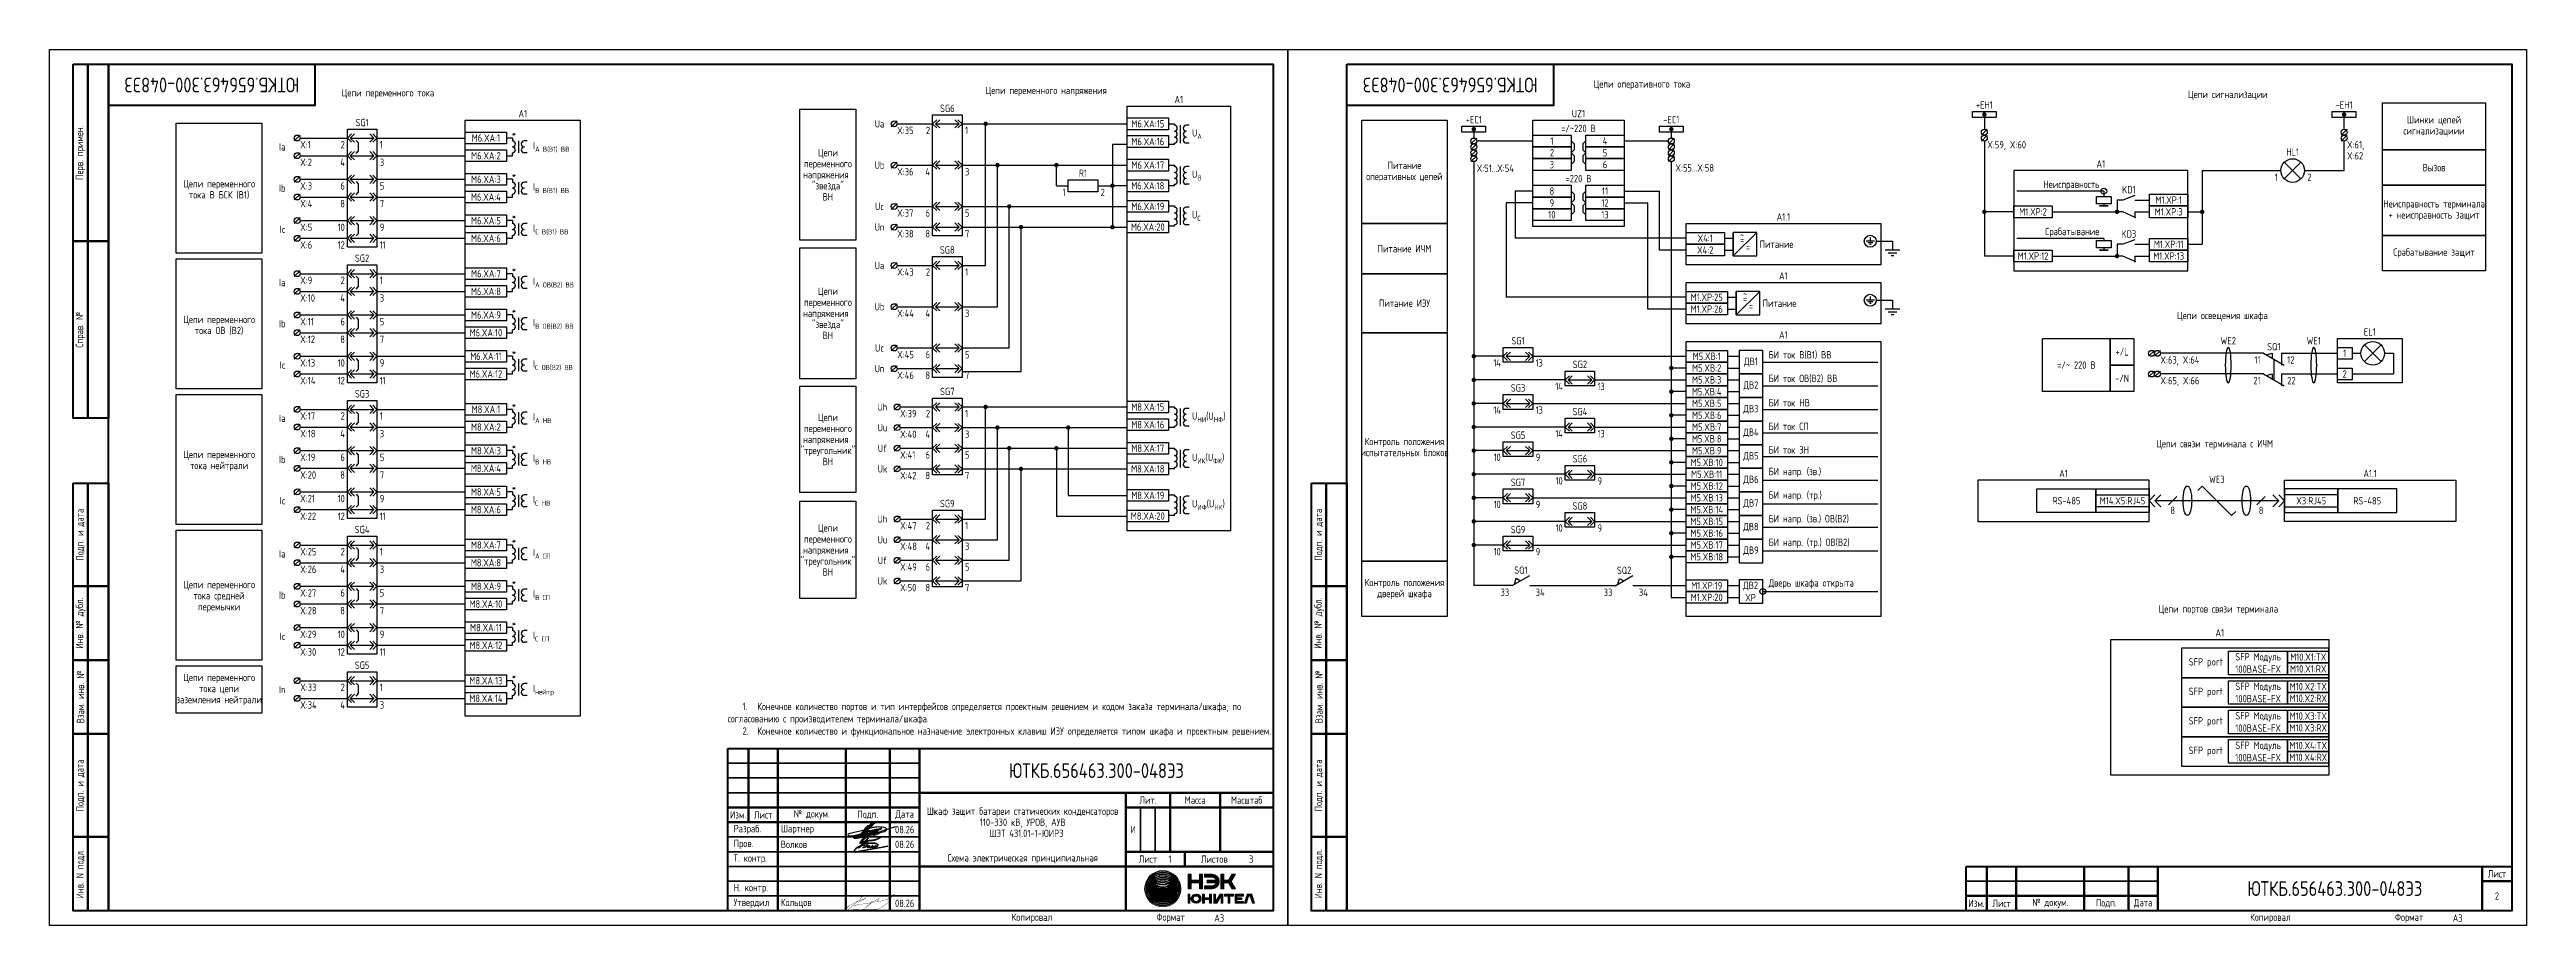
# Model space of a CAD drawing. Header units: millimetres. Extents: x -1117 to 4405, y -90 to 586.
# Drawn here: x 0 to 840, y 0 to 297 of the extents above; entities that cross this region are included whole.
import ezdxf

# ---------------------------------------------------------------- set-up
doc = ezdxf.new("R2010")
doc.units = ezdxf.units.MM
doc.styles.add('Gost_type_A', font='GOST_A.TTF')

msp = doc.modelspace()

# ---------------------------------------------------------------- texts
at = {"char_height": 5, "width": 70, "attachment_point": 5, "rotation": 180, "style": 'Gost_type_A'}
for insert in [(55, 285), (475, 285)]:
    msp.add_mtext('ЮТКБ.656463.300-048Э3', dxfattribs=dict(at, insert=insert))
at = {"char_height": 2.5, "style": 'Gost_type_A'}
for s, insert, width, attachment_point, line_spacing_factor in [('Цепи оперативного тока', (540, 285), 197, 5, 0.9), ('Цепи переменного тока', (114.75, 282), 197.5, 5, 0.9), ('SG6', (304.46, 275.81), 10, 8, 0.9), ('Цепи переменного напряжения', (337.96, 282.81), 197, 5, 0.9), ('A1', (382.96, 278.81), 35, 8, 0.9), ('Цепи сигнализации', (738.72, 281.47), 197.5, 5, 0.9), ('SG1', (106, 271), 10, 8, 0.9), ('A1', (160.5, 274), 39, 8, 0.9), ('Ua', (281.46, 271.81), 6, 5, 0.9), ('X:35', (287.46, 270.81), 10, 1, 0.9), ('{\\T0.9;2}', (298.46, 270.81), 5, 3, 0.9), ('{\\T0.9;1}', (310.46, 270.81), 5, 1, 0.9), ('=/~220 В', (518.5, 269), 31, 8, 0.9), ('UZ1', (518.5, 274), 31, 8, 0.9), ('Шинки цепей сигнализациии', (808.65, 270.97), 35, 5, 0.9), ('Ia', (80, 264), 6, 6, 0.9), ('X:1', (85, 266), 10, 1, 0.9), ('{\\T0.9;2}', (100, 266), 5, 3, 0.9), ('{\\T0.9;1}', (112, 266), 5, 1, 0.9), ('Цепи переменного напряжения  "звезда"\\PВН', (263.96, 254.56), 19, 5, 0.9), ('X:59, X:60', (657.16, 265.97), 16, 1, 0.9), ('X:61,\\PX:62', (779.15, 265.97), 16, 1, 0.9), ('Цепи переменного \\Pтока В БСК (В1)', (57.5, 249.5), 29, 5, 0.9), ('X:2', (85, 260), 10, 1, 0.9), ('X:3', (85, 252), 10, 1, 0.9), ('{\\T0.9;4}', (100, 260), 5, 3, 0.9), ('{\\T0.9;3}', (112, 260), 5, 1, 0.9), ('Ub', (281.46, 257.81), 6, 5, 0.9), ('X:36', (287.46, 256.81), 10, 1, 0.9), ('{\\T0.9;4}', (298.46, 256.81), 5, 3, 0.9), ('{\\T0.9;3}', (310.46, 256.81), 5, 1, 0.9), ('R1', (350.46, 253.81), 10, 8, 0.9), ('Питание\\Pоперативных цепей', (459.5, 255.5), 29, 5, 0.9), ('X:51...X:54', (484, 258), 16, 1, 0.9), ('=220 В', (518.5, 252), 31, 8, 0.9), ('X:55...X:58', (551.39, 258.13), 16, 1, 0.9), ('Неисправность', (695.16, 250.97), 37, 6, 0.8), ('A1', (695.66, 256.97), 59, 8, 0.9), ('Вызов', (808.65, 256.97), 35, 5, 0.9), ('Ib', (80, 250), 6, 6, 0.9), ('X:4', (85, 246), 10, 1, 0.9), ('{\\T0.9;8}', (100, 246), 5, 3, 0.9), ('{\\T0.9;6}', (100, 252), 5, 3, 0.9), ('{\\T0.9;7}', (112, 246), 5, 1, 0.9), ('{\\T0.9;5}', (112, 252), 5, 1, 0.9), ('Uc', (281.46, 243.81), 6, 5, 0.9), ('{\\T0.9;1}', (344.46, 249.81), 5, 3, 0.9), ('{\\T0.9;2}', (356.46, 249.81), 5, 1, 0.9), ('Неисправность терминала + неисправность защит', (808.65, 242.47), 35, 5, 0.9), ('Ic', (80, 236), 6, 6, 0.9), ('X:5', (85, 238), 10, 1, 0.9), ('{\\T0.9;10}', (100, 238), 5, 3, 0.9), ('{\\T0.9;9}', (112, 238), 5, 1, 0.9), ('Un', (281.46, 236.81), 6, 5, 0.9), ('X:37', (287.46, 242.81), 10, 1, 0.9), ('X:38', (287.46, 235.81), 10, 1, 0.9), ('{\\T0.9;8}', (298.46, 235.81), 5, 3, 0.9), ('{\\T0.9;6}', (298.46, 242.81), 5, 3, 0.9), ('{\\T0.9;7}', (310.46, 235.81), 5, 1, 0.9), ('{\\T0.9;5}', (310.46, 242.81), 5, 1, 0.9), ('A1.1', (588, 239), 66, 8, 0.9), ('X:6', (85, 232), 10, 1, 0.9), ('{\\T0.9;12}', (100, 232), 5, 3, 0.9), ('SG2', (106, 225), 10, 8, 0.9), ('{\\T0.9;11}', (112, 232), 5, 1, 0.9), ('SG8', (304.46, 227.81), 10, 8, 0.9), ('Питание ИЧМ', (459.5, 229.5), 29, 5, 0.9), ('Срабатывание защит', (808.65, 227.97), 35, 5, 0.9), ('Ia', (80, 218), 6, 6, 0.9), ('X:9', (85, 220), 10, 1, 0.9), ('{\\T0.9;2}', (100, 220), 5, 3, 0.9), ('{\\T0.9;1}', (112, 220), 5, 1, 0.9), ('Ua', (281.46, 223.81), 6, 5, 0.9), ('X:43', (287.46, 222.81), 10, 1, 0.9), ('{\\T0.9;2}', (298.46, 222.81), 5, 3, 0.9), ('{\\T0.9;1}', (310.46, 222.81), 5, 1, 0.9), ('A1', (588, 219), 66, 8, 0.9), ('X:10', (85, 214), 10, 1, 0.9), ('{\\T0.9;4}', (100, 214), 5, 3, 0.9), ('{\\T0.9;3}', (112, 214), 5, 1, 0.9), ('Цепи переменного напряжения  "звезда"\\PВН', (263.96, 207.56), 19, 5, 0.9), ('Ub', (281.46, 209.81), 6, 5, 0.9), ('Питание ИЭУ', (459.5, 211), 28.9936, 5, 0.9), ('Цепи переменного \\Pтока ОВ (В2)', (57.5, 203.5), 29, 5, 0.9), ('Ib', (80, 204), 6, 6, 0.9), ('X:11', (85, 206), 10, 1, 0.9), ('{\\T0.9;6}', (100, 206), 5, 3, 0.9), ('{\\T0.9;5}', (112, 206), 5, 1, 0.9), ('X:44', (287.46, 208.81), 10, 1, 0.9), ('{\\T0.9;4}', (298.46, 208.81), 5, 3, 0.9), ('{\\T0.9;3}', (310.46, 208.81), 5, 1, 0.9), ('Цепи освещения шкафа', (736.87, 206.5), 122, 5, 0.9), ('EL1', (786.86, 200), 21.9942, 8, 0.9), ('X:12', (85, 200), 10, 1, 0.9), ('{\\T0.9;8}', (100, 200), 5, 3, 0.9), ('{\\T0.9;7}', (112, 200), 5, 1, 0.9), ('Uc', (281.46, 195.81), 6, 5, 0.9), ('X:45', (287.46, 194.81), 10, 1, 0.9), ('{\\T0.9;6}', (298.46, 194.81), 5, 3, 0.9), ('{\\T0.9;5}', (310.46, 194.81), 5, 1, 0.9), ('SG1', (498, 197), 10, 8, 0.9), ('A1', (588, 199), 66, 8, 0.9), ('+/L', (702.87, 194.5), 8, 5, 0.9), ('Ic', (80, 190), 6, 6, 0.9), ('X:13', (85, 192), 10, 1, 0.9), ('X:14', (85, 186), 10, 1, 0.9), ('{\\T0.9;10}', (100, 192), 5, 3, 0.9), ('{\\T0.9;12}', (100, 186), 5, 3, 0.9), ('{\\T0.9;11}', (112, 186), 5, 1, 0.9), ('{\\T0.9;9}', (112, 192), 5, 1, 0.9), ('Un', (281.46, 188.81), 6, 5, 0.9), ('X:46', (287.46, 187.81), 10, 1, 0.9), ('{\\T0.9;8}', (298.46, 187.81), 5, 3, 0.9), ('{\\T0.9;7}', (310.46, 187.81), 5, 1, 0.9), ('{\\T0.9;14}', (492, 192), 5, 3, 0.9), ('{\\T0.9;13}', (504, 192), 5, 1, 0.9), ('SG2', (519, 189), 10, 8, 0.9), ('=/~ 220 В', (687.37, 190), 23, 5, 0.9), ('-/N', (702.87, 185.5), 8, 5, 0.9), ('X:63, X:64', (715.87, 193), 17.9949, 1, 0.9), ('X:65, X:66', (715.87, 186), 17.9949, 1, 0.9), ('SG3', (106, 179), 10, 8, 0.9), ('Uh', (282.46, 175.81), 6, 5, 0.9), ('SG7', (304.46, 179.81), 10, 8, 0.9), ('SG3', (498, 181), 10, 8, 0.9), ('{\\T0.9;14}', (513, 184), 5, 3, 0.9), ('{\\T0.9;13}', (525, 184), 5, 1, 0.9), ('Ia', (80, 172), 6, 6, 0.9), ('X:17', (85, 174), 10, 1, 0.9), ('X:18', (85, 168), 10, 1, 0.9), ('{\\T0.9;4}', (100, 168), 5, 3, 0.9), ('{\\T0.9;2}', (100, 174), 5, 3, 0.9), ('{\\T0.9;1}', (112, 174), 5, 1, 0.9), ('{\\T0.9;3}', (112, 168), 5, 1, 0.9), ('Цепи переменного напряжения  "треугольник"\\PВН', (263.96, 164.81), 19, 5, 0.9), ('Uu', (282.46, 168.81), 6, 5, 0.9), ('X:39', (288.46, 174.81), 8, 1, 0.9), ('{\\T0.9;2}', (298.46, 174.81), 5, 3, 0.9), ('{\\T0.9;1}', (310.46, 174.81), 5, 1, 0.9), ('{\\T0.9;14}', (492, 176), 5, 3, 0.9), ('{\\T0.9;13}', (504, 176), 5, 1, 0.9), ('{\\T0.9;14}', (513, 168), 5, 3, 0.9), ('SG4', (519, 173), 10, 8, 0.9), ('{\\T0.9;13}', (525, 168), 5, 1, 0.9), ('Цепи переменного \\Pтока нейтрали', (57.5, 157.5), 29, 5, 0.9), ('X:19', (85, 160), 10, 1, 0.9), ('{\\T0.9;6}', (100, 160), 5, 3, 0.9), ('{\\T0.9;5}', (112, 160), 5, 1, 0.9), ('Uf', (282.46, 161.81), 6, 5, 0.9), ('X:40', (288.46, 167.81), 8, 1, 0.9), ('X:41', (288.46, 160.81), 8, 1, 0.9), ('{\\T0.9;4}', (298.46, 167.81), 5, 3, 0.9), ('{\\T0.9;6}', (298.46, 160.81), 5, 3, 0.9), ('{\\T0.9;3}', (310.46, 167.81), 5, 1, 0.9), ('{\\T0.9;5}', (310.46, 160.81), 5, 1, 0.9), ('Контроль положения\\Pиспытательных блоков', (459.5, 162.23), 29, 5, 0.9), ('{\\T0.9;10}', (492, 160), 5, 3, 0.9), ('SG5', (498, 165), 10, 8, 0.9), ('{\\T0.9;9}', (504, 160), 5, 1, 0.9), ('Цепи связи терминала с ИЧМ', (734.25, 163), 197.5, 5, 0.9), ('Ib', (80, 158), 6, 6, 0.9), ('X:20', (85, 154), 10, 1, 0.9), ('{\\T0.9;8}', (100, 154), 5, 3, 0.9), ('{\\T0.9;7}', (112, 154), 5, 1, 0.9), ('Uk', (282.46, 154.81), 6, 5, 0.9), ('X:42', (288.46, 153.81), 8, 1, 0.9), ('{\\T0.9;8}', (298.46, 153.81), 5, 3, 0.9), ('{\\T0.9;7}', (310.46, 153.81), 5, 1, 0.9), ('SG7', (498, 149), 10, 8, 0.9), ('{\\T0.9;10}', (513, 152), 5, 3, 0.9), ('SG6', (519, 157), 10, 8, 0.9), ('{\\T0.9;9}', (525, 152), 5, 1, 0.9), ('A1', (683, 152), 58.0002, 8, 0.9), ('A1.1', (787, 152), 58.0002, 8, 0.9), ('Ic', (80, 144), 6, 6, 0.9), ('X:21', (85, 146), 10, 1, 0.9), ('{\\T0.9;10}', (100, 146), 5, 3, 0.9), ('{\\T0.9;9}', (112, 146), 5, 1, 0.9), ('SG9', (304.46, 141.81), 10, 8, 0.9), ('{\\T0.9;10}', (492, 144), 5, 3, 0.9), ('{\\T0.9;9}', (504, 144), 5, 1, 0.9), ('SG8', (519, 141), 10, 8, 0.9), ('X:22', (85, 140), 10, 1, 0.9), ('{\\T0.9;12}', (100, 140), 5, 3, 0.9), ('SG4', (106, 133), 10, 8, 0.9), ('{\\T0.9;11}', (112, 140), 5, 1, 0.9), ('Цепи переменного напряжения  "треугольник"\\PВН', (263.96, 127.31), 19, 5, 0.9), ('Uh', (282.46, 137.81), 6, 5, 0.9), ('X:47', (288.46, 136.81), 8, 1, 0.9), ('{\\T0.9;2}', (298.46, 136.81), 5, 3, 0.9), ('{\\T0.9;1}', (310.46, 136.81), 5, 1, 0.9), ('SG9', (498, 133), 10, 8, 0.9), ('{\\T0.9;10}', (513, 136), 5, 3, 0.9), ('{\\T0.9;9}', (525, 136), 5, 1, 0.9), ('Ia', (80, 126), 6, 6, 0.9), ('X:25', (85, 128), 10, 1, 0.9), ('{\\T0.9;2}', (100, 128), 5, 3, 0.9), ('{\\T0.9;1}', (112, 128), 5, 1, 0.9), ('Uu', (282.46, 130.81), 6, 5, 0.9), ('X:48', (288.46, 129.81), 8, 1, 0.9), ('{\\T0.9;4}', (298.46, 129.81), 5, 3, 0.9), ('{\\T0.9;3}', (310.46, 129.81), 5, 1, 0.9), ('{\\T0.9;10}', (492, 128), 5, 3, 0.9), ('{\\T0.9;9}', (504, 128), 5, 1, 0.9), ('X:26', (85, 122), 10, 1, 0.9), ('{\\T0.9;4}', (100, 122), 5, 3, 0.9), ('{\\T0.9;3}', (112, 122), 5, 1, 0.9), ('Uk', (282.46, 116.81), 6, 5, 0.9), ('Uf', (282.46, 123.81), 6, 5, 0.9), ('X:49', (288.46, 122.81), 8, 1, 0.9), ('{\\T0.9;6}', (298.46, 122.81), 5, 3, 0.9), ('{\\T0.9;5}', (310.46, 122.81), 5, 1, 0.9), ('Цепи переменного \\Pтока средней перемычки', (57.5, 111.5), 29, 5, 0.9), ('Ib', (80, 112), 6, 6, 0.9), ('X:27', (85, 114), 10, 1, 0.9), ('{\\T0.9;6}', (100, 114), 5, 3, 0.9), ('{\\T0.9;5}', (112, 114), 5, 1, 0.9), ('X:50', (288.46, 115.81), 8, 1, 0.9), ('{\\T0.9;8}', (298.46, 115.81), 5, 3, 0.9), ('{\\T0.9;7}', (310.46, 115.81), 5, 1, 0.9), ('Контроль положения\\Pдверей шкафа', (459.51, 114.09), 28.9733, 5, 0.9), ('X:28', (85, 108), 10, 1, 0.9), ('{\\T0.9;8}', (100, 108), 5, 3, 0.9), ('{\\T0.9;7}', (112, 108), 5, 1, 0.9), ('Цепи портов связи терминала', (735.5, 107), 197, 5, 0.9), ('Ic', (80, 98), 6, 6, 0.9), ('X:29', (85, 100), 10, 1, 0.9), ('X:30', (85, 94), 10, 1, 0.9), ('{\\T0.9;10}', (100, 100), 5, 3, 0.9), ('{\\T0.9;12}', (100, 94), 5, 3, 0.9), ('{\\T0.9;11}', (112, 94), 5, 1, 0.9), ('{\\T0.9;9}', (112, 100), 5, 1, 0.9), ('A1', (736, 98), 74.0002, 8, 0.9), ('Цепи переменного \\Pтока цепи\\Pзаземления нейтрали', (57.5, 80), 29, 5, 0.9), ('SG5', (106, 87), 10, 8, 0.9), ('In', (80, 80), 6, 6, 0.9), ('X:33', (85, 82), 10, 1, 0.9), ('X:34', (85, 76), 10, 1, 0.9), ('{\\T0.9;4}', (100, 76), 5, 3, 0.9), ('{\\T0.9;2}', (100, 82), 5, 3, 0.9), ('{\\T0.9;1}', (112, 82), 5, 1, 0.9), ('{\\T0.9;3}', (112, 76), 5, 1, 0.9), ('Шкаф защит батареи статических конденсаторов\\P110-330 кВ, УРОВ, АУВ  \\P  ШЭТ 431.01-1-ЮИРЗ', (330, 35), 68, 5, 0.9)]:
    msp.add_mtext(s, dxfattribs=dict(at, insert=insert, width=width, attachment_point=attachment_point, line_spacing_factor=line_spacing_factor))
at = {"style": 'Gost_type_A'}
for s, insert, char_height, width, attachment_point in [('+EH1', (656.16, 276.97), 2.5, 10, 8), ('-EH1', (778.15, 276.97), 2.5, 10, 8), ('M6.XA:15', (372.46, 271.81), 2.5, 14, 5), ('\\A1;U{\\H0.7x;\\S^ А ;}', (387.46, 268.31), 2.5, 12, 4), ('+EC1', (483, 272), 2.5, 10, 8), ('-EC1', (550, 272), 2.5, 10, 8), ('M6.XA:2', (147.99, 261), 2.5, 14.018, 5), ('M6.XA:1', (148, 267), 2.5, 14, 5), ('*', (157.5, 268.5), 2.5, 3, 5), ('\\A1;I{\\H0.7x;\\S^ A B(B1) BВ;}', (164, 264), 2.5, 8, 4), ('M6.XA:16', (372.45, 265.81), 2.5, 14.018, 5), ('2', (509.5, 262), 2.5, 13, 5), ('1', (509.5, 266), 2.5, 13, 5), ('4', (527.5, 266), 2.5, 13, 5), ('5', (527.5, 262), 2.5, 13, 5), ('HL1', (760.7, 260.97), 2.5, 14, 8), ('M6.XA:3', (148, 253), 2.5, 14, 5), ('*', (157.5, 254.5), 2.5, 3, 5), ('M6.XA:18', (372.45, 250.81), 2.5, 14.018, 5), ('M6.XA:17', (372.46, 257.81), 2.5, 14, 5), ('\\A1;U{\\H0.7x;\\S^ В ;}', (387.46, 254.31), 2.5, 12, 4), ('3', (509.5, 258), 2.5, 13, 5), ('6', (527.5, 258), 2.5, 13, 5), ('1', (755.7, 254.97), 2.5, 6, 3), ('2', (765.7, 254.97), 2.5, 6, 1), ('M6.XA:4', (147.99, 246.99), 2.5, 14.018, 5), ('\\A1;I{\\H0.7x;\\S^ B B(B1) BВ;}', (164, 250), 2.5, 8, 4), ('M6.XA:19', (372.46, 243.81), 2.5, 14, 5), ('9', (509.5, 245), 2.5, 13, 5), ('8', (509.5, 249), 2.5, 13, 5), ('12', (527.5, 245), 2.5, 13, 5), ('11', (527.5, 249), 2.5, 13, 5), ('KD1', (705.16, 249.47), 2.5, 8, 5), ('M1.XP:1', (718.66, 245.97), 2.5, 13, 5), ('M6.XA:5', (148, 239), 2.5, 14, 5), ('*', (157.5, 240.5), 2.5, 3, 5), ('\\A1;I{\\H0.7x;\\S^ C B(B1) BВ;}', (164, 236), 2.5, 8, 4), ('M6.XA:20', (372.45, 236.81), 2.5, 14.018, 5), ('\\A1;U{\\H0.7x;\\S^ С ;}', (387.46, 240.56), 2.5, 12, 4), ('10', (509.5, 241), 2.5, 13, 5), ('13', (527.5, 241), 2.5, 13, 5), ('M1.XP:2', (672.66, 241.97), 2.5, 13, 5), ('KD3', (705.16, 234.47), 2.5, 8, 5), ('M1.XP:3', (718.66, 241.97), 2.5, 13, 5), ('M6.XA:6', (147.99, 232.99), 2.5, 14.018, 5), ('X4:2', (561.5, 229), 2.5, 13, 5), ('X4:1', (561.5, 233), 2.5, 13, 5), ('~', (574, 234.03), 2.5, 2.7, 5), ('=', (574, 232.53), 2.5, 6, 5), ('=', (576, 230), 2.5, 6, 5), ('Питание', (585.67, 230.99), 2.5, 11.3452, 5), ('M1.XP:12', (672.66, 226.97), 2.5, 13, 5), ('M1.XP:13', (718.66, 226.97), 2.5, 13, 5), ('M1.XP:11', (718.66, 230.97), 2.5, 13, 5), ('M6.XA:7', (148, 221), 2.5, 14, 5), ('*', (157.5, 222.5), 2.5, 3, 5), ('\\A1;I{\\H0.7x;\\S^ А ОВ(В2) ВВ;}', (164, 218), 2.5, 8, 4), ('M6.XA:8', (147.99, 214.99), 2.5, 14.018, 5), ('M1.XP:25', (562, 213), 2.5, 13.9956, 5), ('M1.XP:26', (562, 209), 2.5, 13.9956, 5), ('~', (575, 214.03), 2.5, 2.7, 5), ('=', (575, 212.53), 2.5, 6, 5), ('=', (577, 210), 2.5, 6, 5), ('Питание', (586.67, 210.99), 2.5, 11.3452, 5), ('M6.XA:10', (147.99, 200.99), 2.5, 14.018, 5), ('M6.XA:9', (148, 207), 2.5, 14, 5), ('*', (157.5, 208.5), 2.5, 3, 5), ('\\A1;I{\\H0.7x;\\S^ В ОВ(В2) ВВ;}', (164, 204), 2.5, 8, 4), ('M6.XA:11', (148, 193), 2.5, 14, 5), ('*', (157.5, 194.5), 2.5, 3, 5), ('M5.XВ:1', (562, 193), 2.5, 14, 5), ('БИ ток В(В1) ВВ', (583, 192), 2.5, 27.8465, 7), ('WE2', (738.87, 197), 2.5, 10, 8), ('SQ1', (754.33, 195), 2.5, 10, 8), ('WE1', (767.87, 197), 2.5, 10, 8), ('1', (778.37, 194), 2.5, 5, 5), ('M6.XA:12', (147.99, 187), 2.5, 14.018, 5), ('\\A1;I{\\H0.7x;\\S^ С ОВ(В2) ВВ;}', (164, 190), 2.5, 8, 4), ('M5.XВ:3', (562, 185), 2.5, 14, 5), ('M5.XВ:2', (562, 189), 2.5, 14, 5), ('ДВ1', (577, 191), 2.5, 7.9998, 5), ('БИ ток ОВ(В2) ВВ', (583, 184), 2.5, 27.8465, 7), ('21', (749.87, 186), 2.5, 6, 3), ('11', (749.87, 193), 2.5, 6, 3), ('12', (758.87, 193), 2.5, 6, 1), ('22', (758.87, 186), 2.5, 6, 1), ('2', (778.37, 187), 2.5, 5, 5), ('*', (157.5, 176.5), 2.5, 3, 5), ('M8.XA:15', (372.46, 175.81), 2.5, 14, 5), ('M5.XВ:4', (562, 181), 2.5, 14, 5), ('M5.XВ:5', (562, 177), 2.5, 14, 5), ('ДВ3', (577, 175), 2.5, 7.9998, 5), ('ДВ2', (577, 183), 2.5, 7.9998, 5), ('БИ ток НВ', (583, 176), 2.5, 31.722, 7), ('M8.XA:2', (147.99, 169), 2.5, 14.018, 5), ('M8.XA:1', (148, 175), 2.5, 14, 5), ('\\A1;I{\\H0.7x;\\S^ А НВ;}', (164, 172), 2.5, 8, 4), ('M8.XA:16', (372.45, 169.81), 2.5, 14.018, 5), ('\\A1;U{\\H0.7x;\\S^ НИ;}(U{\\H0.7x;\\S^ НФ;})', (387.46, 172.31), 2.5, 12, 4), ('M5.XВ:6', (562, 173), 2.5, 14, 5), ('M5.XВ:7', (562, 169), 2.5, 14, 5), ('ДВ4', (577, 167), 2.5, 7.9998, 5), ('БИ ток СП', (583, 168), 2.5, 35.3442, 7), ('M8.XA:3', (148, 161), 2.5, 14, 5), ('*', (157.5, 162.5), 2.5, 3, 5), ('\\A1;I{\\H0.7x;\\S^ В НВ;}', (164, 158), 2.5, 8, 4), ('M8.XA:17', (372.46, 161.81), 2.5, 14, 5), ('\\A1;U{\\H0.7x;\\S^ ИК;\\H1.42857x;(U\\H0.7x;\\S^ ФК;\\H1.42857x;)}', (387.46, 158.31), 2.5, 12, 4), ('M5.XВ:8', (562, 165), 2.5, 14, 5), ('M5.XВ:9', (562, 161), 2.5, 14, 5), ('ДВ5', (577, 159), 2.5, 7.9998, 5), ('БИ ток ЗН', (583, 160), 2.5, 33.6483, 7), ('M8.XA:4', (147.99, 154.99), 2.5, 14.018, 5), ('M8.XA:18', (372.45, 154.81), 2.5, 14.018, 5), ('M5.XВ:10', (562, 157), 2.5, 14, 5), ('M5.XВ:11', (562, 153), 2.5, 14, 5), ('ДВ6', (577, 151), 2.5, 7.9998, 5), ('БИ напр. (зв.)', (583, 152), 2.5, 33.6483, 7), ('WE3', (735, 150), 2.5, 20, 8), ('M8.XA:5', (148, 147), 2.5, 14, 5), ('*', (157.5, 148.5), 2.5, 3, 5), ('\\A1;I{\\H0.7x;\\S^ С НВ;}', (164, 144), 2.5, 8, 4), ('M8.XA:19', (372.46, 145.81), 2.5, 14, 5), ('\\A1;U{\\H0.7x;\\S^ ИФ;\\H1.42857x;(U\\H0.7x;\\S^ НК;\\H1.42857x;)}', (387.46, 142.56), 2.5, 12, 4), ('M5.XВ:13', (562, 145), 2.5, 14, 5), ('M5.XВ:12', (562, 149), 2.5, 14, 5), ('ДВ7', (577, 143), 2.5, 7.9998, 5), ('БИ напр. (тр.)', (583, 144), 2.5, 27.8465, 7), ('RS-485', (684, 144), 2.5, 19.9998, 5), ('M14.X5:RJ45', (703, 144), 2.5, 18.0002, 5), ('X3:RJ45', (767, 144), 2.5, 18.0002, 5), ('RS-485', (786, 144), 2.5, 19.9998, 5), ('M8.XA:6', (147.99, 140.99), 2.5, 14.018, 5), ('M8.XA:20', (372.45, 138.81), 2.5, 14.018, 5), ('M5.XВ:14', (562, 141), 2.5, 14, 5), ('M5.XВ:15', (562, 137), 2.5, 14, 5), ('ДВ8', (577, 135), 2.5, 7.9998, 5), ('БИ напр. (зв.) ОВ(В2)', (583, 136), 2.5, 27.8465, 7), ('8', (720, 142), 2.5, 20, 2), ('8', (750, 142), 2.5, 20, 2), ('M8.XA:7', (148, 129), 2.5, 14, 5), ('*', (157.5, 130.5), 2.5, 3, 5), ('\\A1;I{\\H0.7x;\\S^ А СП;}', (164, 126), 2.5, 8, 4), ('M5.XВ:18', (562, 125), 2.5, 14, 5), ('M5.XВ:16', (562, 133), 2.5, 14, 5), ('M5.XВ:17', (562, 129), 2.5, 14, 5), ('ДВ9', (577, 127), 2.5, 7.9998, 5), ('БИ напр. (тр.) ОВ(В2)', (583, 128), 2.5, 27.8465, 7), ('M8.XA:8', (147.99, 122.99), 2.5, 14.018, 5), ('SQ1', (499, 119.23), 2.5, 10, 8), ('SQ2', (534, 119.18), 2.5, 10, 8), ('M8.XA:10', (147.99, 108.99), 2.5, 14.018, 5), ('M8.XA:9', (148, 115), 2.5, 14, 5), ('*', (157.5, 116.5), 2.5, 3, 5), ('\\A1;I{\\H0.7x;\\S^ В СП;}', (164, 112), 2.5, 8, 4), ('33', (495, 114.23), 2.5, 6, 3), ('34', (504, 114.23), 2.5, 6, 1), ('33', (530, 114.18), 2.5, 6, 3), ('34', (539, 114.18), 2.5, 6, 1), ('M1.XP:20', (562, 111.23), 2.5, 14, 5), ('M1.XP:19', (562, 115.23), 2.5, 14, 5), ('ДВ2 XP', (576.88, 113.23), 2.5, 7.7588, 5), ('Дверь шкафа открыта', (583, 114.23), 2.5, 35.9749, 7), ('M8.XA:11', (148, 101), 2.5, 14, 5), ('*', (157.5, 102.5), 2.5, 3, 5), ('M8.XA:12', (147.99, 95), 2.5, 14.018, 5), ('\\A1;I{\\H0.7x;\\S^ С СП;}', (164, 98), 2.5, 8, 4), ('M8.XA:13', (148, 83.01), 2.5, 14, 5), ('*', (157.5, 84.5), 2.5, 3, 5), ('SFP port', (737, 89), 2.5, 20, 6), ('SFP Mодуль 100BASE-FX', (749, 89), 2.5, 19.9998, 5), ('M10.X1:RX', (766, 87), 2.5, 14, 5), ('M10.X1:TX', (766, 91), 2.5, 14, 5), ('M8.XA:14', (147.99, 77), 2.5, 14.018, 5), ('\\A1;I{\\H0.7x;\\S^ нейтр;}', (164, 80), 2.5, 8, 4), ('SFP port', (737, 79), 2.5, 20, 6), ('SFP Mодуль 100BASE-FX', (749, 79), 2.5, 19.9998, 5), ('M10.X2:RX', (766, 77), 2.5, 14, 5), ('M10.X2:TX', (766, 81), 2.5, 14, 5), ('\\A1;\\P\\P\\pxi2,t4;1.^IКонечное количество портов и тип интерфейсов определяется проектным решением и кодом заказа терминала/шкафа, по согласованию с производителем терминала/шкафа.\\P2.^IКонечное количество и функциональное назначение электронных клавиш ИЭУ определяется типом шкафа и проектным решением.', (230, 64), 2.5, 183, 7), ('SFP port', (737, 69), 2.5, 20, 6), ('SFP Mодуль 100BASE-FX', (749, 69), 2.5, 19.9998, 5), ('M10.X3:RX', (766, 67), 2.5, 14, 5), ('M10.X3:TX', (766, 71), 2.5, 14, 5), ('SFP port', (737, 59), 2.5, 20, 6), ('SFP Mодуль 100BASE-FX', (749, 59), 2.5, 19.9998, 5), ('M10.X4:TX', (766, 61), 2.5, 14, 5), ('ЮТКБ.656463.300-048Э3', (355, 52.5), 5, 120, 5), ('M10.X4:RX', (766, 57), 2.5, 14, 5), ('Шартнер', (248, 32.5), 2.5, 22, 4), ('08.26', (290, 32.5), 2.5, 10, 5), ('И', (367.5, 32.49), 2.5, 5, 5), ('Волков', (248, 27.5), 2.5, 22, 4), ('08.26', (290, 27.5), 2.5, 10, 5), ('Схема электрическая принципиальная', (330, 21), 2.5, 70, 8), ('1', (380, 22.49), 2.5, 10, 5), ('3', (407.5, 22.49), 2.5, 15, 5), ('Кольцов', (248, 7.5), 2.5, 22, 4), ('08.26', (290, 7.5), 2.5, 10, 5), ('ЮТКБ.656463.300-048Э3', (775, 12.5), 5, 120, 5), ('2', (830, 10), 2.5, 10, 5), ('A3', (395, 2.5), 2.5, 20, 4), ('A3', (815, 2.5), 2.5, 20, 4)]:
    msp.add_mtext(s, dxfattribs=dict(at, insert=insert, char_height=char_height, width=width, attachment_point=attachment_point))
at = {"color": 6, "insert": (695.16, 234.97), "char_height": 2.5, "width": 37, "attachment_point": 6, "line_spacing_factor": 0.8, "style": 'Gost_type_A'}
msp.add_mtext('Срабатывание', dxfattribs=at)

# ---------------------------------------------------------------- blocks, each defined once
blk = doc.blocks.new('Штамп угловой верхний')
at = {"lineweight": 50}
blk.add_lwpolyline([(0, 0), (70, 0), (70, -14), (0, -14)], close=True, dxfattribs=at)
blk = doc.blocks.new('Формат_А3')
blk.add_lwpolyline([(-420, 297), (0, 297), (0, 0), (-420, 0)], close=True)
at = {"lineweight": 50}
blk.add_lwpolyline([(-400, 292), (-5, 292), (-5, 5), (-400, 5)], close=True, dxfattribs=at)
blk = doc.blocks.new('Штамп левый верхний')
at = {"lineweight": 50}
for points in [[(-12, 0), (-7, 0), (-7, -60), (-12, -60)], [(-7, 0), (0, 0), (0, -60), (-7, -60)], [(-12, -60), (-7, -60), (-7, -120), (-12, -120)], [(-7, -60), (0, -60), (0, -120), (-7, -120)]]:
    blk.add_lwpolyline(points, close=True, dxfattribs=at)
at = {"char_height": 2.5, "width": 60, "attachment_point": 5, "rotation": 90, "style": 'Gost_type_A'}
for s, insert in [('Перв. примен.', (-9.5, -30)), ('Справ. №', (-9.5, -90))]:
    blk.add_mtext(s, dxfattribs=dict(at, insert=insert))
blk = doc.blocks.new('*U17')
at = {"lineweight": 0, "true_color": 0x00cb62}
h = blk.add_hatch(color=112, dxfattribs=at)
h.dxf.hatch_style = 1
edge = h.paths.add_edge_path()
edge.add_spline(control_points=[(-12.47, 6.09), (-15.86, 6.09), (-18.61, 3.34), (-18.61, -0.05)], knot_values=[1, 1, 1, 1, 2, 2, 2, 2], degree=3, periodic=0)
edge.add_spline(control_points=[(-18.61, -0.05), (-18.61, -3.43), (-15.86, -6.19), (-12.47, -6.19)], knot_values=[0, 0, 0, 0, 1, 1, 1, 1], degree=3, periodic=0)
edge.add_spline(control_points=[(-12.47, -6.19), (-9.09, -6.19), (-6.33, -3.43), (-6.33, -0.05)], knot_values=[3, 3, 3, 3, 4, 4, 4, 4], degree=3, periodic=0)
edge.add_spline(control_points=[(-6.33, -0.05), (-6.33, 3.34), (-9.09, 6.09), (-12.47, 6.09)], knot_values=[2, 2, 2, 2, 3, 3, 3, 3], degree=3, periodic=0)
edge = h.paths.add_edge_path(flags=16)
edge.add_spline(control_points=[(-18.23, -0.05), (-18.23, 3.21), (-15.73, 5.95), (-12.47, 5.95)], knot_values=[0, 0, 0, 0, 1, 1, 1, 1], degree=3, periodic=0)
edge.add_spline(control_points=[(-12.47, 5.95), (-9.21, 5.95), (-6.71, 3.21), (-6.71, -0.05)], knot_values=[3, 3, 3, 3, 4, 4, 4, 4], degree=3, periodic=0)
edge.add_spline(control_points=[(-6.71, -0.05), (-6.71, -3.3), (-9.21, -5.83), (-12.47, -5.83)], knot_values=[2, 2, 2, 2, 3, 3, 3, 3], degree=3, periodic=0)
edge.add_spline(control_points=[(-12.47, -5.83), (-15.73, -5.83), (-18.23, -3.3), (-18.23, -0.05)], knot_values=[1, 1, 1, 1, 2, 2, 2, 2], degree=3, periodic=0)
h = blk.add_hatch(color=112, dxfattribs=at)
h.dxf.hatch_style = 1
edge = h.paths.add_edge_path()
edge.add_spline(control_points=[(-12.47, 5.52), (-15.66, 5.52), (-18.25, 3.02), (-18.25, -0.05)], knot_values=[1, 1, 1, 1, 2, 2, 2, 2], degree=3, periodic=0)
edge.add_spline(control_points=[(-18.25, -0.05), (-18.25, -3.11), (-15.66, -5.61), (-12.47, -5.61)], knot_values=[0, 0, 0, 0, 1, 1, 1, 1], degree=3, periodic=0)
edge.add_spline(control_points=[(-12.47, -5.61), (-9.28, -5.61), (-6.69, -3.11), (-6.69, -0.05)], knot_values=[3, 3, 3, 3, 4, 4, 4, 4], degree=3, periodic=0)
edge.add_spline(control_points=[(-6.69, -0.05), (-6.69, 3.02), (-9.28, 5.52), (-12.47, 5.52)], knot_values=[2, 2, 2, 2, 3, 3, 3, 3], degree=3, periodic=0)
edge = h.paths.add_edge_path(flags=16)
edge.add_spline(control_points=[(-17.86, -0.05), (-17.86, 2.9), (-15.53, 5.38), (-12.47, 5.38)], knot_values=[0, 0, 0, 0, 1, 1, 1, 1], degree=3, periodic=0)
edge.add_spline(control_points=[(-12.47, 5.38), (-9.41, 5.38), (-7.08, 2.9), (-7.08, -0.05)], knot_values=[3, 3, 3, 3, 4, 4, 4, 4], degree=3, periodic=0)
edge.add_spline(control_points=[(-7.08, -0.05), (-7.08, -2.99), (-9.41, -5.26), (-12.47, -5.26)], knot_values=[2, 2, 2, 2, 3, 3, 3, 3], degree=3, periodic=0)
edge.add_spline(control_points=[(-12.47, -5.26), (-15.53, -5.26), (-17.86, -2.99), (-17.86, -0.05)], knot_values=[1, 1, 1, 1, 2, 2, 2, 2], degree=3, periodic=0)
h = blk.add_hatch(color=112, dxfattribs=at)
h.dxf.hatch_style = 1
edge = h.paths.add_edge_path()
edge.add_spline(control_points=[(-17.88, -0.05), (-17.88, -2.8), (-15.46, -5.04), (-12.47, -5.04)], knot_values=[0, 0, 0, 0, 1, 1, 1, 1], degree=3, periodic=0)
edge.add_spline(control_points=[(-12.47, -5.04), (-9.49, -5.04), (-7.06, -2.8), (-7.06, -0.05)], knot_values=[3, 3, 3, 3, 4, 4, 4, 4], degree=3, periodic=0)
edge.add_spline(control_points=[(-7.06, -0.05), (-7.06, 2.71), (-9.49, 4.95), (-12.47, 4.95)], knot_values=[2, 2, 2, 2, 3, 3, 3, 3], degree=3, periodic=0)
edge.add_spline(control_points=[(-12.47, 4.95), (-15.46, 4.95), (-17.88, 2.71), (-17.88, -0.05)], knot_values=[1, 1, 1, 1, 2, 2, 2, 2], degree=3, periodic=0)
edge = h.paths.add_edge_path(flags=16)
edge.add_spline(control_points=[(-17.5, -0.05), (-17.5, 2.58), (-15.33, 4.8), (-12.47, 4.8)], knot_values=[0, 0, 0, 0, 1, 1, 1, 1], degree=3, periodic=0)
edge.add_spline(control_points=[(-12.47, 4.8), (-9.61, 4.8), (-7.44, 2.58), (-7.44, -0.05)], knot_values=[3, 3, 3, 3, 4, 4, 4, 4], degree=3, periodic=0)
edge.add_spline(control_points=[(-7.44, -0.05), (-7.44, -2.67), (-9.61, -4.68), (-12.47, -4.68)], knot_values=[2, 2, 2, 2, 3, 3, 3, 3], degree=3, periodic=0)
edge.add_spline(control_points=[(-12.47, -4.68), (-15.33, -4.68), (-17.5, -2.67), (-17.5, -0.05)], knot_values=[1, 1, 1, 1, 2, 2, 2, 2], degree=3, periodic=0)
h = blk.add_hatch(color=112, dxfattribs=at)
h.dxf.hatch_style = 1
edge = h.paths.add_edge_path()
edge.add_spline(control_points=[(-7.44, -0.05), (-7.44, 0.28), (-7.47, 0.6), (-7.54, 0.91)], knot_values=[3, 3, 3, 3, 3.12466, 3.12466, 3.12466, 3.12466], degree=3, periodic=0)
edge.add_spline(control_points=[(-7.54, 0.91), (-8.04, 2.89), (-10.06, 4.37), (-12.47, 4.37)], knot_values=[2, 2, 2, 2, 2.864772, 2.864772, 2.864772, 2.864772], degree=3, periodic=0)
edge.add_spline(control_points=[(-12.47, 4.37), (-14.88, 4.37), (-16.9, 2.89), (-17.4, 0.91)], knot_values=[1.135231, 1.135231, 1.135231, 1.135231, 2, 2, 2, 2], degree=3, periodic=0)
edge.add_spline(control_points=[(-17.4, 0.91), (-17.47, 0.6), (-17.5, 0.28), (-17.5, -0.05)], knot_values=[0.875337, 0.875337, 0.875337, 0.875337, 1, 1, 1, 1], degree=3, periodic=0)
edge.add_spline(control_points=[(-17.5, -0.05), (-17.5, -0.39), (-17.46, -0.73), (-17.39, -1.05)], knot_values=[1, 1, 1, 1, 1.132178, 1.132178, 1.132178, 1.132178], degree=3, periodic=0)
edge.add_spline(control_points=[(-17.39, -1.05), (-16.87, -3), (-14.86, -4.46), (-12.47, -4.46)], knot_values=[0, 0, 0, 0, 0.858028, 0.858028, 0.858028, 0.858028], degree=3, periodic=0)
edge.add_spline(control_points=[(-12.47, -4.46), (-10.08, -4.46), (-8.07, -3), (-7.55, -1.05)], knot_values=[3.141968, 3.141968, 3.141968, 3.141968, 4, 4, 4, 4], degree=3, periodic=0)
edge.add_spline(control_points=[(-7.55, -1.05), (-7.48, -0.73), (-7.44, -0.39), (-7.44, -0.05)], knot_values=[2.867825, 2.867825, 2.867825, 2.867825, 3, 3, 3, 3], degree=3, periodic=0)
edge = h.paths.add_edge_path(flags=16)
edge.add_spline(control_points=[(-17.16, -0.05), (-17.16, 0.24), (-17.12, 0.51), (-17.05, 0.77)], knot_values=[1, 1, 1, 1, 1.132889, 1.132889, 1.132889, 1.132889], degree=3, periodic=0)
edge.add_spline(control_points=[(-17.05, 0.77), (-16.64, 2.71), (-14.81, 4.23), (-12.47, 4.23)], knot_values=[0, 0, 0, 0, 0.878882, 0.878882, 0.878882, 0.878882], degree=3, periodic=0)
edge.add_spline(control_points=[(-12.47, 4.23), (-10.13, 4.23), (-8.3, 2.71), (-7.89, 0.77)], knot_values=[3.121118, 3.121118, 3.121118, 3.121118, 4, 4, 4, 4], degree=3, periodic=0)
edge.add_spline(control_points=[(-7.89, 0.77), (-7.82, 0.51), (-7.78, 0.24), (-7.78, -0.05)], knot_values=[2.867111, 2.867111, 2.867111, 2.867111, 3, 3, 3, 3], degree=3, periodic=0)
edge.add_spline(control_points=[(-7.78, -0.05), (-7.78, -0.34), (-7.82, -0.63), (-7.9, -0.9)], knot_values=[3, 3, 3, 3, 3.139265, 3.139265, 3.139265, 3.139265], degree=3, periodic=0)
edge.add_spline(control_points=[(-7.9, -0.9), (-8.33, -2.78), (-10.15, -4.11), (-12.47, -4.11), (-14.79, -4.11), (-16.61, -2.78), (-17.04, -0.9)], knot_values=[1.128324, 1.128324, 1.128324, 1.128324, 2, 2, 2, 2.871676, 2.871676, 2.871676, 2.871676], degree=3, periodic=0)
edge.add_spline(control_points=[(-17.04, -0.9), (-17.12, -0.63), (-17.16, -0.34), (-17.16, -0.05)], knot_values=[0.860735, 0.860735, 0.860735, 0.860735, 1, 1, 1, 1], degree=3, periodic=0)
edge = h.paths.add_edge_path(flags=0)
edge.add_spline(control_points=[(-16.8, -0.05), (-16.8, 0.19), (-16.76, 0.42), (-16.7, 0.64)], knot_values=[1, 1, 1, 1, 1.129952, 1.129952, 1.129952, 1.129952], degree=3, periodic=0)
edge.add_spline(control_points=[(-16.7, 0.64), (-16.34, 2.32), (-14.64, 3.65), (-12.47, 3.65)], knot_values=[0, 0, 0, 0, 0.883348, 0.883348, 0.883348, 0.883348], degree=3, periodic=0)
edge.add_spline(control_points=[(-12.47, 3.65), (-10.3, 3.65), (-8.6, 2.32), (-8.24, 0.64)], knot_values=[3.11667, 3.11667, 3.11667, 3.11667, 4, 4, 4, 4], degree=3, periodic=0)
edge.add_spline(control_points=[(-8.24, 0.64), (-8.18, 0.42), (-8.14, 0.19), (-8.14, -0.05)], knot_values=[2.870028, 2.870028, 2.870028, 2.870028, 3, 3, 3, 3], degree=3, periodic=0)
edge.add_spline(control_points=[(-8.14, -0.05), (-8.14, -0.29), (-8.18, -0.53), (-8.25, -0.76)], knot_values=[3, 3, 3, 3, 3.135947, 3.135947, 3.135947, 3.135947], degree=3, periodic=0)
edge.add_spline(control_points=[(-8.25, -0.76), (-8.63, -2.39), (-10.32, -3.54), (-12.47, -3.54)], knot_values=[2, 2, 2, 2, 2.876458, 2.876458, 2.876458, 2.876458], degree=3, periodic=0)
edge.add_spline(control_points=[(-12.47, -3.54), (-14.63, -3.54), (-16.31, -2.39), (-16.69, -0.76)], knot_values=[1.12352, 1.12352, 1.12352, 1.12352, 2, 2, 2, 2], degree=3, periodic=0)
edge.add_spline(control_points=[(-16.69, -0.76), (-16.76, -0.53), (-16.8, -0.29), (-16.8, -0.05)], knot_values=[0.864077, 0.864077, 0.864077, 0.864077, 1, 1, 1, 1], degree=3, periodic=0)
edge = h.paths.add_edge_path(flags=0)
edge.add_spline(control_points=[(-16.43, -0.05), (-16.43, 0.14), (-16.41, 0.33), (-16.35, 0.5)], knot_values=[1, 1, 1, 1, 1.126377, 1.126377, 1.126377, 1.126377], degree=3, periodic=0)
edge.add_spline(control_points=[(-16.35, 0.5), (-16.03, 1.93), (-14.48, 3.08), (-12.47, 3.08)], knot_values=[0, 0, 0, 0, 0.888928, 0.888928, 0.888928, 0.888928], degree=3, periodic=0)
edge.add_spline(control_points=[(-12.47, 3.08), (-10.46, 3.08), (-8.91, 1.93), (-8.59, 0.5)], knot_values=[3.111075, 3.111075, 3.111075, 3.111075, 4, 4, 4, 4], degree=3, periodic=0)
edge.add_spline(control_points=[(-8.59, 0.5), (-8.54, 0.33), (-8.51, 0.14), (-8.51, -0.05)], knot_values=[2.87362, 2.87362, 2.87362, 2.87362, 3, 3, 3, 3], degree=3, periodic=0)
edge.add_spline(control_points=[(-8.51, -0.05), (-8.51, -0.24), (-8.54, -0.43), (-8.6, -0.62)], knot_values=[3, 3, 3, 3, 3.131788, 3.131788, 3.131788, 3.131788], degree=3, periodic=0)
edge.add_spline(control_points=[(-8.6, -0.62), (-8.93, -2), (-10.48, -2.96), (-12.47, -2.96)], knot_values=[2, 2, 2, 2, 2.882553, 2.882553, 2.882553, 2.882553], degree=3, periodic=0)
edge.add_spline(control_points=[(-12.47, -2.96), (-14.46, -2.96), (-16.01, -2), (-16.34, -0.62)], knot_values=[1.117444, 1.117444, 1.117444, 1.117444, 2, 2, 2, 2], degree=3, periodic=0)
edge.add_spline(control_points=[(-16.34, -0.62), (-16.4, -0.43), (-16.43, -0.24), (-16.43, -0.05)], knot_values=[0.868215, 0.868215, 0.868215, 0.868215, 1, 1, 1, 1], degree=3, periodic=0)
edge = h.paths.add_edge_path(flags=0)
edge.add_spline(control_points=[(-16, -0.48), (-16.05, -0.34), (-16.07, -0.19), (-16.07, -0.05), (-16.07, 0.1), (-16.05, 0.24), (-16, 0.37)], knot_values=[0.873534, 0.873534, 0.873534, 0.873534, 1, 1, 1, 1.12176, 1.12176, 1.12176, 1.12176], degree=3, periodic=0)
edge.add_spline(control_points=[(-16, 0.37), (-15.73, 1.55), (-14.32, 2.51), (-12.47, 2.51), (-10.63, 2.51), (-9.21, 1.55), (-8.94, 0.37)], knot_values=[3.103684, 3.103684, 3.103684, 3.103684, 3.999991, 3.999991, 3.999991, 4.896306, 4.896306, 4.896306, 4.896306], degree=3, periodic=0)
edge.add_spline(control_points=[(-8.94, 0.37), (-8.89, 0.24), (-8.87, 0.1), (-8.87, -0.05), (-8.87, -0.19), (-8.9, -0.34), (-8.94, -0.48)], knot_values=[2.878251, 2.878251, 2.878251, 2.878251, 3, 3, 3, 3.126453, 3.126453, 3.126453, 3.126453], degree=3, periodic=0)
edge.add_spline(control_points=[(-8.94, -0.48), (-9.23, -1.61), (-10.64, -2.39), (-12.47, -2.39), (-14.3, -2.39), (-15.71, -1.61), (-16, -0.48)], knot_values=[1.109435, 1.109435, 1.109435, 1.109435, 2.000012, 2.000012, 2.000012, 2.890577, 2.890577, 2.890577, 2.890577], degree=3, periodic=0)
edge = h.paths.add_edge_path(flags=0)
edge.add_spline(control_points=[(-15.71, -0.05), (-15.71, 0.06), (-15.69, 0.16), (-15.65, 0.26)], knot_values=[1, 1, 1, 1, 1.121318, 1.121318, 1.121318, 1.121318], degree=3, periodic=0)
edge.add_spline(control_points=[(-15.65, 0.26), (-15.41, 1.17), (-14.14, 1.93), (-12.47, 1.93)], knot_values=[0, 0, 0, 0, 0.9007, 0.9007, 0.9007, 0.9007], degree=3, periodic=0)
edge.add_spline(control_points=[(-12.47, 1.93), (-10.8, 1.93), (-9.53, 1.17), (-9.29, 0.26)], knot_values=[3.099305, 3.099305, 3.099305, 3.099305, 4, 4, 4, 4], degree=3, periodic=0)
edge.add_spline(control_points=[(-9.29, 0.26), (-9.25, 0.16), (-9.23, 0.06), (-9.23, -0.05)], knot_values=[2.878676, 2.878676, 2.878676, 2.878676, 3, 3, 3, 3], degree=3, periodic=0)
edge.add_spline(control_points=[(-9.23, -0.05), (-9.23, -0.16), (-9.25, -0.26), (-9.3, -0.36)], knot_values=[3, 3, 3, 3, 3.126159, 3.126159, 3.126159, 3.126159], degree=3, periodic=0)
edge.add_spline(control_points=[(-9.3, -0.36), (-9.55, -1.23), (-10.81, -1.81), (-12.47, -1.81), (-14.13, -1.81), (-15.4, -1.23), (-15.64, -0.36)], knot_values=[1.105344, 1.105344, 1.105344, 1.105344, 1.999995, 1.999995, 1.999995, 2.89465, 2.89465, 2.89465, 2.89465], degree=3, periodic=0)
edge.add_spline(control_points=[(-15.64, -0.36), (-15.69, -0.26), (-15.71, -0.16), (-15.71, -0.05)], knot_values=[0.873848, 0.873848, 0.873848, 0.873848, 1, 1, 1, 1], degree=3, periodic=0)
edge = h.paths.add_edge_path(flags=0)
edge.add_spline(control_points=[(-15.35, -0.05), (-15.35, 0.03), (-15.33, 0.09), (-15.29, 0.16)], knot_values=[1, 1, 1, 1, 1.112633, 1.112633, 1.112633, 1.112633], degree=3, periodic=0)
edge.add_spline(control_points=[(-15.29, 0.16), (-15.09, 0.79), (-13.95, 1.36), (-12.47, 1.36)], knot_values=[0, 0, 0, 0, 0.904875, 0.904875, 0.904875, 0.904875], degree=3, periodic=0)
edge.add_spline(control_points=[(-12.47, 1.36), (-11, 1.36), (-9.85, 0.79), (-9.65, 0.16)], knot_values=[3.095133, 3.095133, 3.095133, 3.095133, 4, 4, 4, 4], degree=3, periodic=0)
edge.add_spline(control_points=[(-9.65, 0.16), (-9.61, 0.09), (-9.59, 0.03), (-9.59, -0.05)], knot_values=[2.887357, 2.887357, 2.887357, 2.887357, 3, 3, 3, 3], degree=3, periodic=0)
edge.add_spline(control_points=[(-9.59, -0.05), (-9.59, -0.12), (-9.62, -0.19), (-9.65, -0.26)], knot_values=[3, 3, 3, 3, 3.117814, 3.117814, 3.117814, 3.117814], degree=3, periodic=0)
edge.add_spline(control_points=[(-9.65, -0.26), (-9.87, -0.85), (-11.01, -1.24), (-12.47, -1.24)], knot_values=[2, 2, 2, 2, 2.897768, 2.897768, 2.897768, 2.897768], degree=3, periodic=0)
edge.add_spline(control_points=[(-12.47, -1.24), (-13.93, -1.24), (-15.07, -0.85), (-15.29, -0.26)], knot_values=[1.102221, 1.102221, 1.102221, 1.102221, 2, 2, 2, 2], degree=3, periodic=0)
edge.add_spline(control_points=[(-15.29, -0.26), (-15.33, -0.19), (-15.35, -0.12), (-15.35, -0.05)], knot_values=[0.882198, 0.882198, 0.882198, 0.882198, 1, 1, 1, 1], degree=3, periodic=0)
edge = h.paths.add_edge_path(flags=0)
edge.add_spline(control_points=[(-14.98, -0.05), (-14.98, -0.01), (-14.97, 0.02), (-14.94, 0.05)], knot_values=[0.901648, 0.901648, 0.901648, 0.901648, 1, 1, 1, 1], degree=3, periodic=0)
edge.add_spline(control_points=[(-14.94, 0.05), (-14.79, 0.38), (-13.85, 0.78), (-12.47, 0.78)], knot_values=[0, 0, 0, 0, 0.912829, 0.912829, 0.912829, 0.912829], degree=3, periodic=0)
edge.add_spline(control_points=[(-12.47, 0.78), (-11.09, 0.78), (-10.15, 0.38), (-10, 0.05)], knot_values=[3.087219, 3.087219, 3.087219, 3.087219, 4, 4, 4, 4], degree=3, periodic=0)
edge.add_spline(control_points=[(-10, 0.05), (-9.97, 0.02), (-9.96, -0.01), (-9.96, -0.05)], knot_values=[3, 3, 3, 3, 3.098413, 3.098413, 3.098413, 3.098413], degree=3, periodic=0)
edge.add_spline(control_points=[(-9.96, -0.05), (-9.96, -0.08), (-9.97, -0.12), (-10.01, -0.15)], knot_values=[2.896056, 2.896056, 2.896056, 2.896056, 3, 3, 3, 3], degree=3, periodic=0)
edge.add_spline(control_points=[(-10.01, -0.15), (-10.17, -0.45), (-11.1, -0.67), (-12.47, -0.67)], knot_values=[2, 2, 2, 2, 2.903474, 2.903474, 2.903474, 2.903474], degree=3, periodic=0)
edge.add_spline(control_points=[(-12.47, -0.67), (-13.84, -0.67), (-14.77, -0.45), (-14.93, -0.15)], knot_values=[1.096469, 1.096469, 1.096469, 1.096469, 2, 2, 2, 2], degree=3, periodic=0)
edge.add_spline(control_points=[(-14.93, -0.15), (-14.97, -0.12), (-14.98, -0.08), (-14.98, -0.05)], knot_values=[1, 1, 1, 1, 1.103878, 1.103878, 1.103878, 1.103878], degree=3, periodic=0)
edge = h.paths.add_edge_path(flags=0)
edge.add_spline(control_points=[(-14.59, -0.05), (-14.59, 0.05), (-13.26, 0.06), (-12.47, 0.06)], knot_values=[1, 1, 1, 1, 2, 2, 2, 2], degree=3, periodic=0)
edge.add_spline(control_points=[(-12.47, 0.06), (-11.68, 0.06), (-10.35, 0.05), (-10.35, -0.05)], knot_values=[2, 2, 2, 2, 3, 3, 3, 3], degree=3, periodic=0)
edge.add_spline(control_points=[(-10.35, -0.05), (-10.35, -0.14), (-11.68, -0.15), (-12.47, -0.15)], knot_values=[3, 3, 3, 3, 4, 4, 4, 4], degree=3, periodic=0)
edge.add_spline(control_points=[(-12.47, -0.15), (-13.26, -0.15), (-14.59, -0.14), (-14.59, -0.05)], knot_values=[0, 0, 0, 0, 1, 1, 1, 1], degree=3, periodic=0)
h = blk.add_hatch(color=112, dxfattribs=at)
h.dxf.hatch_style = 1
edge = h.paths.add_edge_path()
edge.add_spline(control_points=[(-16.7, 0.64), (-16.34, 2.32), (-14.64, 3.65), (-12.47, 3.65)], knot_values=[0, 0, 0, 0, 0.883348, 0.883348, 0.883348, 0.883348], degree=3, periodic=0)
edge.add_spline(control_points=[(-12.47, 3.65), (-10.3, 3.65), (-8.6, 2.32), (-8.24, 0.64)], knot_values=[3.11667, 3.11667, 3.11667, 3.11667, 4, 4, 4, 4], degree=3, periodic=0)
edge.add_spline(control_points=[(-8.24, 0.64), (-8.18, 0.42), (-8.14, 0.19), (-8.14, -0.05)], knot_values=[2.870028, 2.870028, 2.870028, 2.870028, 3, 3, 3, 3], degree=3, periodic=0)
edge.add_spline(control_points=[(-8.14, -0.05), (-8.14, -0.29), (-8.18, -0.53), (-8.25, -0.76)], knot_values=[3, 3, 3, 3, 3.135947, 3.135947, 3.135947, 3.135947], degree=3, periodic=0)
edge.add_spline(control_points=[(-8.25, -0.76), (-8.63, -2.39), (-10.32, -3.54), (-12.47, -3.54)], knot_values=[2, 2, 2, 2, 2.876458, 2.876458, 2.876458, 2.876458], degree=3, periodic=0)
edge.add_spline(control_points=[(-12.47, -3.54), (-13.87, -3.54), (-15.07, -3.05), (-15.84, -2.27)], knot_values=[1.431996, 1.431996, 1.431996, 1.431996, 2, 2, 2, 2], degree=3, periodic=0)
edge.add_line((-15.84, -2.27), (-16.12, -2.46))
edge.add_spline(control_points=[(-16.12, -2.46), (-15.26, -3.33), (-13.94, -3.89), (-12.47, -3.89)], knot_values=[0, 0, 0, 0, 0.570003, 0.570003, 0.570003, 0.570003], degree=3, periodic=0)
edge.add_spline(control_points=[(-12.47, -3.89), (-10.25, -3.89), (-8.38, -2.61), (-7.9, -0.9)], knot_values=[3.139265, 3.139265, 3.139265, 3.139265, 4, 4, 4, 4], degree=3, periodic=0)
edge.add_spline(control_points=[(-7.9, -0.9), (-7.84, -0.63), (-7.8, -0.34), (-7.8, -0.05), (-7.8, 0.23), (-7.83, 0.51), (-7.89, 0.77)], knot_values=[2.871676, 2.871676, 2.871676, 2.871676, 3, 3, 3, 3.121118, 3.121118, 3.121118, 3.121118], degree=3, periodic=0)
edge.add_spline(control_points=[(-7.89, 0.77), (-8.35, 2.5), (-10.23, 3.8), (-12.47, 3.8)], knot_values=[2, 2, 2, 2, 2.867111, 2.867111, 2.867111, 2.867111], degree=3, periodic=0)
edge.add_spline(control_points=[(-12.47, 3.8), (-14.71, 3.8), (-16.59, 2.5), (-17.05, 0.77)], knot_values=[1.132889, 1.132889, 1.132889, 1.132889, 2, 2, 2, 2], degree=3, periodic=0)
edge.add_spline(control_points=[(-17.05, 0.77), (-17.11, 0.51), (-17.14, 0.23), (-17.14, -0.05), (-17.14, -0.34), (-17.1, -0.63), (-17.04, -0.9)], knot_values=[0.878882, 0.878882, 0.878882, 0.878882, 1, 1, 1, 1.128324, 1.128324, 1.128324, 1.128324], degree=3, periodic=0)
edge.add_spline(control_points=[(-17.04, -0.9), (-16.88, -1.48), (-16.56, -2.01), (-16.12, -2.46)], knot_values=[0.570003, 0.570003, 0.570003, 0.570003, 0.860735, 0.860735, 0.860735, 0.860735], degree=3, periodic=0)
edge.add_line((-16.12, -2.46), (-15.84, -2.27))
edge.add_spline(control_points=[(-15.84, -2.27), (-16.26, -1.85), (-16.56, -1.33), (-16.69, -0.76)], knot_values=[1.12352, 1.12352, 1.12352, 1.12352, 1.431996, 1.431996, 1.431996, 1.431996], degree=3, periodic=0)
edge.add_spline(control_points=[(-16.69, -0.76), (-16.76, -0.53), (-16.8, -0.29), (-16.8, -0.05)], knot_values=[0.864077, 0.864077, 0.864077, 0.864077, 1, 1, 1, 1], degree=3, periodic=0)
edge.add_spline(control_points=[(-16.8, -0.05), (-16.8, 0.19), (-16.76, 0.42), (-16.7, 0.64)], knot_values=[1, 1, 1, 1, 1.129952, 1.129952, 1.129952, 1.129952], degree=3, periodic=0)
h = blk.add_hatch(color=112, dxfattribs=at)
h.dxf.hatch_style = 1
edge = h.paths.add_edge_path()
edge.add_spline(control_points=[(-16.78, -0.05), (-16.78, -0.29), (-16.75, -0.53), (-16.69, -0.76)], knot_values=[1, 1, 1, 1, 1.12352, 1.12352, 1.12352, 1.12352], degree=3, periodic=0)
edge.add_spline(control_points=[(-16.69, -0.76), (-16.26, -2.22), (-14.53, -3.32), (-12.47, -3.32)], knot_values=[0, 0, 0, 0, 0.864077, 0.864077, 0.864077, 0.864077], degree=3, periodic=0)
edge.add_spline(control_points=[(-12.47, -3.32), (-10.41, -3.32), (-8.68, -2.22), (-8.25, -0.76)], knot_values=[3.135947, 3.135947, 3.135947, 3.135947, 4, 4, 4, 4], degree=3, periodic=0)
edge.add_spline(control_points=[(-8.25, -0.76), (-8.19, -0.53), (-8.17, -0.29), (-8.17, -0.05)], knot_values=[2.876458, 2.876458, 2.876458, 2.876458, 3, 3, 3, 3], degree=3, periodic=0)
edge.add_spline(control_points=[(-8.17, -0.05), (-8.17, 0.19), (-8.19, 0.42), (-8.24, 0.64)], knot_values=[3, 3, 3, 3, 3.11667, 3.11667, 3.11667, 3.11667], degree=3, periodic=0)
edge.add_spline(control_points=[(-8.24, 0.64), (-8.66, 2.11), (-10.39, 3.22), (-12.47, 3.22)], knot_values=[2, 2, 2, 2, 2.870028, 2.870028, 2.870028, 2.870028], degree=3, periodic=0)
edge.add_spline(control_points=[(-12.47, 3.22), (-14.55, 3.22), (-16.28, 2.11), (-16.7, 0.64)], knot_values=[1.129952, 1.129952, 1.129952, 1.129952, 2, 2, 2, 2], degree=3, periodic=0)
edge.add_spline(control_points=[(-16.7, 0.64), (-16.75, 0.42), (-16.78, 0.19), (-16.78, -0.05)], knot_values=[0.883348, 0.883348, 0.883348, 0.883348, 1, 1, 1, 1], degree=3, periodic=0)
edge = h.paths.add_edge_path(flags=16)
edge.add_spline(control_points=[(-16.43, -0.05), (-16.43, 0.14), (-16.41, 0.33), (-16.35, 0.5)], knot_values=[1, 1, 1, 1, 1.126377, 1.126377, 1.126377, 1.126377], degree=3, periodic=0)
edge.add_spline(control_points=[(-16.35, 0.5), (-16.03, 1.93), (-14.48, 3.08), (-12.47, 3.08)], knot_values=[0, 0, 0, 0, 0.888928, 0.888928, 0.888928, 0.888928], degree=3, periodic=0)
edge.add_spline(control_points=[(-12.47, 3.08), (-10.46, 3.08), (-8.91, 1.93), (-8.59, 0.5)], knot_values=[3.111075, 3.111075, 3.111075, 3.111075, 4, 4, 4, 4], degree=3, periodic=0)
edge.add_spline(control_points=[(-8.59, 0.5), (-8.54, 0.33), (-8.51, 0.14), (-8.51, -0.05)], knot_values=[2.87362, 2.87362, 2.87362, 2.87362, 3, 3, 3, 3], degree=3, periodic=0)
edge.add_spline(control_points=[(-8.51, -0.05), (-8.51, -0.24), (-8.54, -0.43), (-8.6, -0.62)], knot_values=[3, 3, 3, 3, 3.131788, 3.131788, 3.131788, 3.131788], degree=3, periodic=0)
edge.add_spline(control_points=[(-8.6, -0.62), (-8.93, -2), (-10.48, -2.96), (-12.47, -2.96)], knot_values=[2, 2, 2, 2, 2.882553, 2.882553, 2.882553, 2.882553], degree=3, periodic=0)
edge.add_spline(control_points=[(-12.47, -2.96), (-14.46, -2.96), (-16.01, -2), (-16.34, -0.62)], knot_values=[1.117444, 1.117444, 1.117444, 1.117444, 2, 2, 2, 2], degree=3, periodic=0)
edge.add_spline(control_points=[(-16.34, -0.62), (-16.4, -0.43), (-16.43, -0.24), (-16.43, -0.05)], knot_values=[0.868215, 0.868215, 0.868215, 0.868215, 1, 1, 1, 1], degree=3, periodic=0)
edge = h.paths.add_edge_path(flags=0)
edge.add_spline(control_points=[(-16, -0.48), (-16.05, -0.34), (-16.07, -0.19), (-16.07, -0.05), (-16.07, 0.1), (-16.05, 0.24), (-16, 0.37)], knot_values=[0.873534, 0.873534, 0.873534, 0.873534, 1, 1, 1, 1.12176, 1.12176, 1.12176, 1.12176], degree=3, periodic=0)
edge.add_spline(control_points=[(-16, 0.37), (-15.73, 1.55), (-14.32, 2.51), (-12.47, 2.51), (-10.63, 2.51), (-9.21, 1.55), (-8.94, 0.37)], knot_values=[3.103684, 3.103684, 3.103684, 3.103684, 3.999991, 3.999991, 3.999991, 4.896306, 4.896306, 4.896306, 4.896306], degree=3, periodic=0)
edge.add_spline(control_points=[(-8.94, 0.37), (-8.89, 0.24), (-8.87, 0.1), (-8.87, -0.05), (-8.87, -0.19), (-8.9, -0.34), (-8.94, -0.48)], knot_values=[2.878251, 2.878251, 2.878251, 2.878251, 3, 3, 3, 3.126453, 3.126453, 3.126453, 3.126453], degree=3, periodic=0)
edge.add_spline(control_points=[(-8.94, -0.48), (-9.23, -1.61), (-10.64, -2.39), (-12.47, -2.39), (-14.3, -2.39), (-15.71, -1.61), (-16, -0.48)], knot_values=[1.109435, 1.109435, 1.109435, 1.109435, 2.000012, 2.000012, 2.000012, 2.890577, 2.890577, 2.890577, 2.890577], degree=3, periodic=0)
edge = h.paths.add_edge_path(flags=0)
edge.add_spline(control_points=[(-15.71, -0.05), (-15.71, 0.06), (-15.69, 0.16), (-15.65, 0.26)], knot_values=[1, 1, 1, 1, 1.121318, 1.121318, 1.121318, 1.121318], degree=3, periodic=0)
edge.add_spline(control_points=[(-15.65, 0.26), (-15.41, 1.17), (-14.14, 1.93), (-12.47, 1.93)], knot_values=[0, 0, 0, 0, 0.9007, 0.9007, 0.9007, 0.9007], degree=3, periodic=0)
edge.add_spline(control_points=[(-12.47, 1.93), (-10.8, 1.93), (-9.53, 1.17), (-9.29, 0.26)], knot_values=[3.099305, 3.099305, 3.099305, 3.099305, 4, 4, 4, 4], degree=3, periodic=0)
edge.add_spline(control_points=[(-9.29, 0.26), (-9.25, 0.16), (-9.23, 0.06), (-9.23, -0.05)], knot_values=[2.878676, 2.878676, 2.878676, 2.878676, 3, 3, 3, 3], degree=3, periodic=0)
edge.add_spline(control_points=[(-9.23, -0.05), (-9.23, -0.16), (-9.25, -0.26), (-9.3, -0.36)], knot_values=[3, 3, 3, 3, 3.126159, 3.126159, 3.126159, 3.126159], degree=3, periodic=0)
edge.add_spline(control_points=[(-9.3, -0.36), (-9.55, -1.23), (-10.81, -1.81), (-12.47, -1.81), (-14.13, -1.81), (-15.4, -1.23), (-15.64, -0.36)], knot_values=[1.105344, 1.105344, 1.105344, 1.105344, 1.999995, 1.999995, 1.999995, 2.89465, 2.89465, 2.89465, 2.89465], degree=3, periodic=0)
edge.add_spline(control_points=[(-15.64, -0.36), (-15.69, -0.26), (-15.71, -0.16), (-15.71, -0.05)], knot_values=[0.873848, 0.873848, 0.873848, 0.873848, 1, 1, 1, 1], degree=3, periodic=0)
edge = h.paths.add_edge_path(flags=0)
edge.add_spline(control_points=[(-15.29, 0.16), (-15.09, 0.79), (-13.95, 1.36), (-12.47, 1.36)], knot_values=[0, 0, 0, 0, 0.904875, 0.904875, 0.904875, 0.904875], degree=3, periodic=0)
edge.add_spline(control_points=[(-12.47, 1.36), (-11, 1.36), (-9.85, 0.79), (-9.65, 0.16)], knot_values=[3.095133, 3.095133, 3.095133, 3.095133, 4, 4, 4, 4], degree=3, periodic=0)
edge.add_spline(control_points=[(-9.65, 0.16), (-9.61, 0.09), (-9.59, 0.03), (-9.59, -0.05)], knot_values=[2.887357, 2.887357, 2.887357, 2.887357, 3, 3, 3, 3], degree=3, periodic=0)
edge.add_spline(control_points=[(-9.65, -0.26), (-9.62, -0.19), (-9.59, -0.12), (-9.59, -0.05)], knot_values=[3, 3, 3, 3, 3.117814, 3.117814, 3.117814, 3.117814], degree=3, periodic=0)
edge.add_spline(control_points=[(-9.65, -0.26), (-9.87, -0.85), (-11.01, -1.24), (-12.47, -1.24)], knot_values=[2, 2, 2, 2, 2.897768, 2.897768, 2.897768, 2.897768], degree=3, periodic=0)
edge.add_spline(control_points=[(-12.47, -1.24), (-13.93, -1.24), (-15.07, -0.85), (-15.29, -0.26)], knot_values=[1.102221, 1.102221, 1.102221, 1.102221, 2, 2, 2, 2], degree=3, periodic=0)
edge.add_spline(control_points=[(-15.35, -0.05), (-15.35, -0.12), (-15.33, -0.19), (-15.29, -0.26)], knot_values=[0.882198, 0.882198, 0.882198, 0.882198, 1, 1, 1, 1], degree=3, periodic=0)
edge.add_spline(control_points=[(-15.35, -0.05), (-15.35, 0.03), (-15.33, 0.09), (-15.29, 0.16)], knot_values=[1, 1, 1, 1, 1.112633, 1.112633, 1.112633, 1.112633], degree=3, periodic=0)
edge = h.paths.add_edge_path(flags=0)
edge.add_spline(control_points=[(-12.47, 0.35), (-13.32, 0.35), (-14.68, 0.31), (-14.94, 0.05)], knot_values=[0, 0, 0, 0, 0.901648, 0.901648, 0.901648, 0.901648], degree=3, periodic=0)
edge.add_spline(control_points=[(-14.94, 0.05), (-14.79, 0.38), (-13.85, 0.78), (-12.47, 0.78)], knot_values=[0, 0, 0, 0, 0.912829, 0.912829, 0.912829, 0.912829], degree=3, periodic=0)
edge.add_spline(control_points=[(-12.47, 0.78), (-11.09, 0.78), (-10.15, 0.38), (-10, 0.05)], knot_values=[3.087219, 3.087219, 3.087219, 3.087219, 4, 4, 4, 4], degree=3, periodic=0)
edge.add_spline(control_points=[(-10, 0.05), (-9.97, 0.02), (-9.96, -0.01), (-9.96, -0.05)], knot_values=[3, 3, 3, 3, 3.098413, 3.098413, 3.098413, 3.098413], degree=3, periodic=0)
edge.add_spline(control_points=[(-9.96, -0.05), (-9.96, -0.08), (-9.97, -0.12), (-10.01, -0.15)], knot_values=[2.896056, 2.896056, 2.896056, 2.896056, 3, 3, 3, 3], degree=3, periodic=0)
edge.add_spline(control_points=[(-12.47, -0.45), (-11.63, -0.45), (-10.28, -0.4), (-10.01, -0.15)], knot_values=[2, 2, 2, 2, 2.896056, 2.896056, 2.896056, 2.896056], degree=3, periodic=0)
edge.add_spline(control_points=[(-10.01, -0.15), (-10.17, -0.45), (-11.1, -0.67), (-12.47, -0.67)], knot_values=[2, 2, 2, 2, 2.903474, 2.903474, 2.903474, 2.903474], degree=3, periodic=0)
edge.add_spline(control_points=[(-12.47, -0.67), (-13.84, -0.67), (-14.77, -0.45), (-14.93, -0.15)], knot_values=[1.096469, 1.096469, 1.096469, 1.096469, 2, 2, 2, 2], degree=3, periodic=0)
edge.add_spline(control_points=[(-14.93, -0.15), (-14.97, -0.12), (-14.98, -0.08), (-14.98, -0.05)], knot_values=[1, 1, 1, 1, 1.103878, 1.103878, 1.103878, 1.103878], degree=3, periodic=0)
edge.add_spline(control_points=[(-14.98, -0.05), (-14.98, -0.01), (-14.97, 0.02), (-14.94, 0.05)], knot_values=[0.901648, 0.901648, 0.901648, 0.901648, 1, 1, 1, 1], degree=3, periodic=0)
edge = h.paths.add_edge_path(flags=0)
edge.add_spline(control_points=[(-14.59, -0.05), (-14.59, 0.05), (-13.26, 0.06), (-12.47, 0.06)], knot_values=[1, 1, 1, 1, 2, 2, 2, 2], degree=3, periodic=0)
edge.add_spline(control_points=[(-12.47, 0.06), (-11.68, 0.06), (-10.35, 0.05), (-10.35, -0.05)], knot_values=[2, 2, 2, 2, 3, 3, 3, 3], degree=3, periodic=0)
edge.add_spline(control_points=[(-10.35, -0.05), (-10.35, -0.14), (-11.68, -0.15), (-12.47, -0.15)], knot_values=[3, 3, 3, 3, 4, 4, 4, 4], degree=3, periodic=0)
edge.add_spline(control_points=[(-12.47, -0.15), (-13.26, -0.15), (-14.59, -0.14), (-14.59, -0.05)], knot_values=[0, 0, 0, 0, 1, 1, 1, 1], degree=3, periodic=0)
h = blk.add_hatch(color=112, dxfattribs=at)
h.dxf.hatch_style = 1
edge = h.paths.add_edge_path()
edge.add_spline(control_points=[(-16.35, 0.5), (-16.39, 0.32), (-16.41, 0.14), (-16.41, -0.05)], knot_values=[0.888928, 0.888928, 0.888928, 0.888928, 1, 1, 1, 1], degree=3, periodic=0)
edge.add_spline(control_points=[(-16.41, -0.05), (-16.41, -0.24), (-16.39, -0.43), (-16.34, -0.62)], knot_values=[1, 1, 1, 1, 1.117444, 1.117444, 1.117444, 1.117444], degree=3, periodic=0)
edge.add_spline(control_points=[(-16.34, -0.62), (-15.96, -1.83), (-14.37, -2.74), (-12.47, -2.74)], knot_values=[0, 0, 0, 0, 0.868215, 0.868215, 0.868215, 0.868215], degree=3, periodic=0)
edge.add_spline(control_points=[(-12.47, -2.74), (-10.57, -2.74), (-8.98, -1.83), (-8.6, -0.62)], knot_values=[3.131788, 3.131788, 3.131788, 3.131788, 4, 4, 4, 4], degree=3, periodic=0)
edge.add_spline(control_points=[(-8.6, -0.62), (-8.55, -0.43), (-8.53, -0.24), (-8.53, -0.05)], knot_values=[2.882553, 2.882553, 2.882553, 2.882553, 3, 3, 3, 3], degree=3, periodic=0)
edge.add_spline(control_points=[(-8.53, -0.05), (-8.53, 0.14), (-8.55, 0.32), (-8.59, 0.5)], knot_values=[3, 3, 3, 3, 3.111075, 3.111075, 3.111075, 3.111075], degree=3, periodic=0)
edge.add_spline(control_points=[(-8.59, 0.5), (-8.96, 1.73), (-10.56, 2.65), (-12.47, 2.65)], knot_values=[2, 2, 2, 2, 2.87362, 2.87362, 2.87362, 2.87362], degree=3, periodic=0)
edge.add_spline(control_points=[(-12.47, 2.65), (-14.38, 2.65), (-15.98, 1.73), (-16.35, 0.5)], knot_values=[1.126377, 1.126377, 1.126377, 1.126377, 2, 2, 2, 2], degree=3, periodic=0)
edge = h.paths.add_edge_path(flags=16)
edge.add_spline(control_points=[(-16, 0.37), (-15.73, 1.55), (-14.32, 2.51), (-12.47, 2.51), (-10.63, 2.51), (-9.21, 1.55), (-8.94, 0.37)], knot_values=[3.103684, 3.103684, 3.103684, 3.103684, 3.999991, 3.999991, 3.999991, 4.896306, 4.896306, 4.896306, 4.896306], degree=3, periodic=0)
edge.add_spline(control_points=[(-8.94, 0.37), (-8.89, 0.24), (-8.87, 0.1), (-8.87, -0.05), (-8.87, -0.19), (-8.9, -0.34), (-8.94, -0.48)], knot_values=[2.878251, 2.878251, 2.878251, 2.878251, 3, 3, 3, 3.126453, 3.126453, 3.126453, 3.126453], degree=3, periodic=0)
edge.add_spline(control_points=[(-8.94, -0.48), (-9.23, -1.61), (-10.64, -2.39), (-12.47, -2.39), (-14.3, -2.39), (-15.71, -1.61), (-16, -0.48)], knot_values=[1.109435, 1.109435, 1.109435, 1.109435, 2.000012, 2.000012, 2.000012, 2.890577, 2.890577, 2.890577, 2.890577], degree=3, periodic=0)
edge.add_spline(control_points=[(-16, -0.48), (-16.05, -0.34), (-16.07, -0.19), (-16.07, -0.05), (-16.07, 0.1), (-16.05, 0.24), (-16, 0.37)], knot_values=[0.873534, 0.873534, 0.873534, 0.873534, 1, 1, 1, 1.12176, 1.12176, 1.12176, 1.12176], degree=3, periodic=0)
edge = h.paths.add_edge_path(flags=0)
edge.add_spline(control_points=[(-15.65, 0.26), (-15.41, 1.17), (-14.14, 1.93), (-12.47, 1.93)], knot_values=[0, 0, 0, 0, 0.9007, 0.9007, 0.9007, 0.9007], degree=3, periodic=0)
edge.add_spline(control_points=[(-12.47, 1.93), (-10.8, 1.93), (-9.53, 1.17), (-9.29, 0.26)], knot_values=[3.099305, 3.099305, 3.099305, 3.099305, 4, 4, 4, 4], degree=3, periodic=0)
edge.add_spline(control_points=[(-9.29, 0.26), (-9.25, 0.16), (-9.23, 0.06), (-9.23, -0.05)], knot_values=[2.878676, 2.878676, 2.878676, 2.878676, 3, 3, 3, 3], degree=3, periodic=0)
edge.add_spline(control_points=[(-9.23, -0.05), (-9.23, -0.16), (-9.25, -0.26), (-9.3, -0.36)], knot_values=[3, 3, 3, 3, 3.126159, 3.126159, 3.126159, 3.126159], degree=3, periodic=0)
edge.add_spline(control_points=[(-9.3, -0.36), (-9.55, -1.23), (-10.81, -1.81), (-12.47, -1.81), (-14.13, -1.81), (-15.4, -1.23), (-15.64, -0.36)], knot_values=[1.105344, 1.105344, 1.105344, 1.105344, 1.999995, 1.999995, 1.999995, 2.89465, 2.89465, 2.89465, 2.89465], degree=3, periodic=0)
edge.add_spline(control_points=[(-15.64, -0.36), (-15.69, -0.26), (-15.71, -0.16), (-15.71, -0.05)], knot_values=[0.873848, 0.873848, 0.873848, 0.873848, 1, 1, 1, 1], degree=3, periodic=0)
edge.add_spline(control_points=[(-15.71, -0.05), (-15.71, 0.06), (-15.69, 0.16), (-15.65, 0.26)], knot_values=[1, 1, 1, 1, 1.121318, 1.121318, 1.121318, 1.121318], degree=3, periodic=0)
edge = h.paths.add_edge_path(flags=0)
edge.add_spline(control_points=[(-15.29, 0.16), (-15.09, 0.79), (-13.95, 1.36), (-12.47, 1.36)], knot_values=[0, 0, 0, 0, 0.904875, 0.904875, 0.904875, 0.904875], degree=3, periodic=0)
edge.add_spline(control_points=[(-12.47, 1.36), (-11, 1.36), (-9.85, 0.79), (-9.65, 0.16)], knot_values=[3.095133, 3.095133, 3.095133, 3.095133, 4, 4, 4, 4], degree=3, periodic=0)
edge.add_spline(control_points=[(-9.65, 0.16), (-9.61, 0.09), (-9.59, 0.03), (-9.59, -0.05)], knot_values=[2.887357, 2.887357, 2.887357, 2.887357, 3, 3, 3, 3], degree=3, periodic=0)
edge.add_spline(control_points=[(-9.65, -0.26), (-9.62, -0.19), (-9.59, -0.12), (-9.59, -0.05)], knot_values=[3, 3, 3, 3, 3.117814, 3.117814, 3.117814, 3.117814], degree=3, periodic=0)
edge.add_spline(control_points=[(-9.65, -0.26), (-9.87, -0.85), (-11.01, -1.24), (-12.47, -1.24)], knot_values=[2, 2, 2, 2, 2.897768, 2.897768, 2.897768, 2.897768], degree=3, periodic=0)
edge.add_spline(control_points=[(-12.47, -1.24), (-13.93, -1.24), (-15.07, -0.85), (-15.29, -0.26)], knot_values=[1.102221, 1.102221, 1.102221, 1.102221, 2, 2, 2, 2], degree=3, periodic=0)
edge.add_spline(control_points=[(-15.35, -0.05), (-15.35, -0.12), (-15.33, -0.19), (-15.29, -0.26)], knot_values=[0.882198, 0.882198, 0.882198, 0.882198, 1, 1, 1, 1], degree=3, periodic=0)
edge.add_spline(control_points=[(-15.35, -0.05), (-15.35, 0.03), (-15.33, 0.09), (-15.29, 0.16)], knot_values=[1, 1, 1, 1, 1.112633, 1.112633, 1.112633, 1.112633], degree=3, periodic=0)
edge = h.paths.add_edge_path(flags=0)
edge.add_spline(control_points=[(-14.94, 0.05), (-14.79, 0.38), (-13.85, 0.78), (-12.47, 0.78)], knot_values=[0, 0, 0, 0, 0.912829, 0.912829, 0.912829, 0.912829], degree=3, periodic=0)
edge.add_spline(control_points=[(-12.47, 0.78), (-11.09, 0.78), (-10.15, 0.38), (-10, 0.05)], knot_values=[3.087219, 3.087219, 3.087219, 3.087219, 4, 4, 4, 4], degree=3, periodic=0)
edge.add_spline(control_points=[(-10, 0.05), (-9.97, 0.02), (-9.96, -0.01), (-9.96, -0.05)], knot_values=[3, 3, 3, 3, 3.098413, 3.098413, 3.098413, 3.098413], degree=3, periodic=0)
edge.add_spline(control_points=[(-9.96, -0.05), (-9.96, -0.08), (-9.97, -0.12), (-10.01, -0.15)], knot_values=[2.896056, 2.896056, 2.896056, 2.896056, 3, 3, 3, 3], degree=3, periodic=0)
edge.add_spline(control_points=[(-12.47, -0.45), (-11.63, -0.45), (-10.28, -0.4), (-10.01, -0.15)], knot_values=[2, 2, 2, 2, 2.896056, 2.896056, 2.896056, 2.896056], degree=3, periodic=0)
edge.add_spline(control_points=[(-10.01, -0.15), (-10.17, -0.45), (-11.1, -0.67), (-12.47, -0.67)], knot_values=[2, 2, 2, 2, 2.903474, 2.903474, 2.903474, 2.903474], degree=3, periodic=0)
edge.add_spline(control_points=[(-12.47, -0.67), (-13.84, -0.67), (-14.77, -0.45), (-14.93, -0.15)], knot_values=[1.096469, 1.096469, 1.096469, 1.096469, 2, 2, 2, 2], degree=3, periodic=0)
edge.add_spline(control_points=[(-14.93, -0.15), (-14.97, -0.12), (-14.98, -0.08), (-14.98, -0.05)], knot_values=[1, 1, 1, 1, 1.103878, 1.103878, 1.103878, 1.103878], degree=3, periodic=0)
edge.add_spline(control_points=[(-14.98, -0.05), (-14.98, -0.01), (-14.97, 0.02), (-14.94, 0.05)], knot_values=[0.901648, 0.901648, 0.901648, 0.901648, 1, 1, 1, 1], degree=3, periodic=0)
edge.add_spline(control_points=[(-12.47, 0.35), (-13.32, 0.35), (-14.68, 0.31), (-14.94, 0.05)], knot_values=[0, 0, 0, 0, 0.901648, 0.901648, 0.901648, 0.901648], degree=3, periodic=0)
edge = h.paths.add_edge_path(flags=0)
edge.add_spline(control_points=[(-14.59, -0.05), (-14.59, 0.05), (-13.26, 0.06), (-12.47, 0.06)], knot_values=[1, 1, 1, 1, 2, 2, 2, 2], degree=3, periodic=0)
edge.add_spline(control_points=[(-12.47, 0.06), (-11.68, 0.06), (-10.35, 0.05), (-10.35, -0.05)], knot_values=[2, 2, 2, 2, 3, 3, 3, 3], degree=3, periodic=0)
edge.add_spline(control_points=[(-10.35, -0.05), (-10.35, -0.14), (-11.68, -0.15), (-12.47, -0.15)], knot_values=[3, 3, 3, 3, 4, 4, 4, 4], degree=3, periodic=0)
edge.add_spline(control_points=[(-12.47, -0.15), (-13.26, -0.15), (-14.59, -0.14), (-14.59, -0.05)], knot_values=[0, 0, 0, 0, 1, 1, 1, 1], degree=3, periodic=0)
h = blk.add_hatch(color=112, dxfattribs=at)
h.dxf.hatch_style = 1
edge = h.paths.add_edge_path()
edge.add_spline(control_points=[(-16, 0.37), (-16.03, 0.23), (-16.05, 0.09), (-16.05, -0.05), (-16.05, -0.19), (-16.03, -0.34), (-16, -0.48)], knot_values=[0.896306, 0.896306, 0.896306, 0.896306, 1, 1, 1, 1.109435, 1.109435, 1.109435, 1.109435], degree=3, periodic=0)
edge.add_spline(control_points=[(-16, -0.48), (-15.66, -1.44), (-14.2, -2.17), (-12.47, -2.17)], knot_values=[0, 0, 0, 0, 0.873534, 0.873534, 0.873534, 0.873534], degree=3, periodic=0)
edge.add_spline(control_points=[(-12.47, -2.17), (-10.74, -2.17), (-9.28, -1.44), (-8.94, -0.48)], knot_values=[3.126453, 3.126453, 3.126453, 3.126453, 4, 4, 4, 4], degree=3, periodic=0)
edge.add_spline(control_points=[(-8.94, -0.48), (-8.91, -0.34), (-8.89, -0.19), (-8.89, -0.05), (-8.89, 0.09), (-8.91, 0.23), (-8.94, 0.37)], knot_values=[2.890577, 2.890577, 2.890577, 2.890577, 3, 3, 3, 3.103684, 3.103684, 3.103684, 3.103684], degree=3, periodic=0)
edge.add_spline(control_points=[(-8.94, 0.37), (-9.27, 1.34), (-10.73, 2.08), (-12.47, 2.08), (-14.21, 2.08), (-15.67, 1.34), (-16, 0.37)], knot_values=[1.12176, 1.12176, 1.12176, 1.12176, 2.000011, 2.000011, 2.000011, 2.878251, 2.878251, 2.878251, 2.878251], degree=3, periodic=0)
edge = h.paths.add_edge_path(flags=16)
edge.add_spline(control_points=[(-15.71, -0.05), (-15.71, 0.06), (-15.69, 0.16), (-15.65, 0.26)], knot_values=[1, 1, 1, 1, 1.121318, 1.121318, 1.121318, 1.121318], degree=3, periodic=0)
edge.add_spline(control_points=[(-15.65, 0.26), (-15.41, 1.17), (-14.14, 1.93), (-12.47, 1.93)], knot_values=[0, 0, 0, 0, 0.9007, 0.9007, 0.9007, 0.9007], degree=3, periodic=0)
edge.add_spline(control_points=[(-12.47, 1.93), (-10.8, 1.93), (-9.53, 1.17), (-9.29, 0.26)], knot_values=[3.099305, 3.099305, 3.099305, 3.099305, 4, 4, 4, 4], degree=3, periodic=0)
edge.add_spline(control_points=[(-9.29, 0.26), (-9.25, 0.16), (-9.23, 0.06), (-9.23, -0.05)], knot_values=[2.878676, 2.878676, 2.878676, 2.878676, 3, 3, 3, 3], degree=3, periodic=0)
edge.add_spline(control_points=[(-9.23, -0.05), (-9.23, -0.16), (-9.25, -0.26), (-9.3, -0.36)], knot_values=[3, 3, 3, 3, 3.126159, 3.126159, 3.126159, 3.126159], degree=3, periodic=0)
edge.add_spline(control_points=[(-9.3, -0.36), (-9.55, -1.23), (-10.81, -1.81), (-12.47, -1.81), (-14.13, -1.81), (-15.4, -1.23), (-15.64, -0.36)], knot_values=[1.105344, 1.105344, 1.105344, 1.105344, 1.999995, 1.999995, 1.999995, 2.89465, 2.89465, 2.89465, 2.89465], degree=3, periodic=0)
edge.add_spline(control_points=[(-15.64, -0.36), (-15.69, -0.26), (-15.71, -0.16), (-15.71, -0.05)], knot_values=[0.873848, 0.873848, 0.873848, 0.873848, 1, 1, 1, 1], degree=3, periodic=0)
edge = h.paths.add_edge_path(flags=0)
edge.add_spline(control_points=[(-15.29, 0.16), (-15.09, 0.79), (-13.95, 1.36), (-12.47, 1.36)], knot_values=[0, 0, 0, 0, 0.904875, 0.904875, 0.904875, 0.904875], degree=3, periodic=0)
edge.add_spline(control_points=[(-12.47, 1.36), (-11, 1.36), (-9.85, 0.79), (-9.65, 0.16)], knot_values=[3.095133, 3.095133, 3.095133, 3.095133, 4, 4, 4, 4], degree=3, periodic=0)
edge.add_spline(control_points=[(-9.65, 0.16), (-9.61, 0.09), (-9.59, 0.03), (-9.59, -0.05)], knot_values=[2.887357, 2.887357, 2.887357, 2.887357, 3, 3, 3, 3], degree=3, periodic=0)
edge.add_spline(control_points=[(-9.65, -0.26), (-9.62, -0.19), (-9.59, -0.12), (-9.59, -0.05)], knot_values=[3, 3, 3, 3, 3.117814, 3.117814, 3.117814, 3.117814], degree=3, periodic=0)
edge.add_spline(control_points=[(-9.65, -0.26), (-9.87, -0.85), (-11.01, -1.24), (-12.47, -1.24)], knot_values=[2, 2, 2, 2, 2.897768, 2.897768, 2.897768, 2.897768], degree=3, periodic=0)
edge.add_spline(control_points=[(-12.47, -1.24), (-13.93, -1.24), (-15.07, -0.85), (-15.29, -0.26)], knot_values=[1.102221, 1.102221, 1.102221, 1.102221, 2, 2, 2, 2], degree=3, periodic=0)
edge.add_spline(control_points=[(-15.35, -0.05), (-15.35, -0.12), (-15.33, -0.19), (-15.29, -0.26)], knot_values=[0.882198, 0.882198, 0.882198, 0.882198, 1, 1, 1, 1], degree=3, periodic=0)
edge.add_spline(control_points=[(-15.35, -0.05), (-15.35, 0.03), (-15.33, 0.09), (-15.29, 0.16)], knot_values=[1, 1, 1, 1, 1.112633, 1.112633, 1.112633, 1.112633], degree=3, periodic=0)
edge = h.paths.add_edge_path(flags=0)
edge.add_spline(control_points=[(-14.94, 0.05), (-14.79, 0.38), (-13.85, 0.78), (-12.47, 0.78)], knot_values=[0, 0, 0, 0, 0.912829, 0.912829, 0.912829, 0.912829], degree=3, periodic=0)
edge.add_spline(control_points=[(-12.47, 0.78), (-11.09, 0.78), (-10.15, 0.38), (-10, 0.05)], knot_values=[3.087219, 3.087219, 3.087219, 3.087219, 4, 4, 4, 4], degree=3, periodic=0)
edge.add_spline(control_points=[(-10, 0.05), (-9.97, 0.02), (-9.96, -0.01), (-9.96, -0.05)], knot_values=[3, 3, 3, 3, 3.098413, 3.098413, 3.098413, 3.098413], degree=3, periodic=0)
edge.add_spline(control_points=[(-9.96, -0.05), (-9.96, -0.08), (-9.97, -0.12), (-10.01, -0.15)], knot_values=[2.896056, 2.896056, 2.896056, 2.896056, 3, 3, 3, 3], degree=3, periodic=0)
edge.add_spline(control_points=[(-12.47, -0.45), (-11.63, -0.45), (-10.28, -0.4), (-10.01, -0.15)], knot_values=[2, 2, 2, 2, 2.896056, 2.896056, 2.896056, 2.896056], degree=3, periodic=0)
edge.add_spline(control_points=[(-10.01, -0.15), (-10.17, -0.45), (-11.1, -0.67), (-12.47, -0.67)], knot_values=[2, 2, 2, 2, 2.903474, 2.903474, 2.903474, 2.903474], degree=3, periodic=0)
edge.add_spline(control_points=[(-12.47, -0.67), (-13.84, -0.67), (-14.77, -0.45), (-14.93, -0.15)], knot_values=[1.096469, 1.096469, 1.096469, 1.096469, 2, 2, 2, 2], degree=3, periodic=0)
edge.add_spline(control_points=[(-14.93, -0.15), (-14.97, -0.12), (-14.98, -0.08), (-14.98, -0.05)], knot_values=[1, 1, 1, 1, 1.103878, 1.103878, 1.103878, 1.103878], degree=3, periodic=0)
edge.add_spline(control_points=[(-14.98, -0.05), (-14.98, -0.01), (-14.97, 0.02), (-14.94, 0.05)], knot_values=[0.901648, 0.901648, 0.901648, 0.901648, 1, 1, 1, 1], degree=3, periodic=0)
edge.add_spline(control_points=[(-12.47, 0.35), (-13.32, 0.35), (-14.68, 0.31), (-14.94, 0.05)], knot_values=[0, 0, 0, 0, 0.901648, 0.901648, 0.901648, 0.901648], degree=3, periodic=0)
edge = h.paths.add_edge_path(flags=0)
edge.add_spline(control_points=[(-14.59, -0.05), (-14.59, 0.05), (-13.26, 0.06), (-12.47, 0.06)], knot_values=[1, 1, 1, 1, 2, 2, 2, 2], degree=3, periodic=0)
edge.add_spline(control_points=[(-12.47, 0.06), (-11.68, 0.06), (-10.35, 0.05), (-10.35, -0.05)], knot_values=[2, 2, 2, 2, 3, 3, 3, 3], degree=3, periodic=0)
edge.add_spline(control_points=[(-10.35, -0.05), (-10.35, -0.14), (-11.68, -0.15), (-12.47, -0.15)], knot_values=[3, 3, 3, 3, 4, 4, 4, 4], degree=3, periodic=0)
edge.add_spline(control_points=[(-12.47, -0.15), (-13.26, -0.15), (-14.59, -0.14), (-14.59, -0.05)], knot_values=[0, 0, 0, 0, 1, 1, 1, 1], degree=3, periodic=0)
h = blk.add_hatch(color=112, dxfattribs=at)
h.dxf.hatch_style = 1
edge = h.paths.add_edge_path()
edge.add_spline(control_points=[(-15.65, 0.26), (-15.67, 0.16), (-15.69, 0.06), (-15.69, -0.05), (-15.69, -0.16), (-15.67, -0.26), (-15.64, -0.36)], knot_values=[0.9007, 0.9007, 0.9007, 0.9007, 1, 1, 1, 1.105344, 1.105344, 1.105344, 1.105344], degree=3, periodic=0)
edge.add_spline(control_points=[(-15.64, -0.36), (-15.34, -1.07), (-14.06, -1.59), (-12.47, -1.59)], knot_values=[0, 0, 0, 0, 0.873848, 0.873848, 0.873848, 0.873848], degree=3, periodic=0)
edge.add_spline(control_points=[(-12.47, -1.59), (-10.88, -1.59), (-9.6, -1.07), (-9.3, -0.36)], knot_values=[3.126159, 3.126159, 3.126159, 3.126159, 4, 4, 4, 4], degree=3, periodic=0)
edge.add_spline(control_points=[(-9.3, -0.36), (-9.27, -0.26), (-9.25, -0.16), (-9.25, -0.05), (-9.25, 0.06), (-9.27, 0.16), (-9.29, 0.26)], knot_values=[2.89465, 2.89465, 2.89465, 2.89465, 3, 3, 3, 3.099305, 3.099305, 3.099305, 3.099305], degree=3, periodic=0)
edge.add_spline(control_points=[(-9.29, 0.26), (-9.58, 0.98), (-10.87, 1.5), (-12.47, 1.5)], knot_values=[2, 2, 2, 2, 2.878676, 2.878676, 2.878676, 2.878676], degree=3, periodic=0)
edge.add_spline(control_points=[(-12.47, 1.5), (-14.07, 1.5), (-15.36, 0.98), (-15.65, 0.26)], knot_values=[1.121318, 1.121318, 1.121318, 1.121318, 2, 2, 2, 2], degree=3, periodic=0)
edge = h.paths.add_edge_path(flags=16)
edge.add_spline(control_points=[(-15.29, 0.16), (-15.09, 0.79), (-13.95, 1.36), (-12.47, 1.36)], knot_values=[0, 0, 0, 0, 0.904875, 0.904875, 0.904875, 0.904875], degree=3, periodic=0)
edge.add_spline(control_points=[(-12.47, 1.36), (-11, 1.36), (-9.85, 0.79), (-9.65, 0.16)], knot_values=[3.095133, 3.095133, 3.095133, 3.095133, 4, 4, 4, 4], degree=3, periodic=0)
edge.add_spline(control_points=[(-9.65, 0.16), (-9.61, 0.09), (-9.59, 0.03), (-9.59, -0.05)], knot_values=[2.887357, 2.887357, 2.887357, 2.887357, 3, 3, 3, 3], degree=3, periodic=0)
edge.add_spline(control_points=[(-9.65, -0.26), (-9.62, -0.19), (-9.59, -0.12), (-9.59, -0.05)], knot_values=[3, 3, 3, 3, 3.117814, 3.117814, 3.117814, 3.117814], degree=3, periodic=0)
edge.add_spline(control_points=[(-9.65, -0.26), (-9.87, -0.85), (-11.01, -1.24), (-12.47, -1.24)], knot_values=[2, 2, 2, 2, 2.897768, 2.897768, 2.897768, 2.897768], degree=3, periodic=0)
edge.add_spline(control_points=[(-12.47, -1.24), (-13.93, -1.24), (-15.07, -0.85), (-15.29, -0.26)], knot_values=[1.102221, 1.102221, 1.102221, 1.102221, 2, 2, 2, 2], degree=3, periodic=0)
edge.add_spline(control_points=[(-15.35, -0.05), (-15.35, -0.12), (-15.33, -0.19), (-15.29, -0.26)], knot_values=[0.882198, 0.882198, 0.882198, 0.882198, 1, 1, 1, 1], degree=3, periodic=0)
edge.add_spline(control_points=[(-15.35, -0.05), (-15.35, 0.03), (-15.33, 0.09), (-15.29, 0.16)], knot_values=[1, 1, 1, 1, 1.112633, 1.112633, 1.112633, 1.112633], degree=3, periodic=0)
edge = h.paths.add_edge_path(flags=0)
edge.add_spline(control_points=[(-14.94, 0.05), (-14.79, 0.38), (-13.85, 0.78), (-12.47, 0.78)], knot_values=[0, 0, 0, 0, 0.912829, 0.912829, 0.912829, 0.912829], degree=3, periodic=0)
edge.add_spline(control_points=[(-12.47, 0.78), (-11.09, 0.78), (-10.15, 0.38), (-10, 0.05)], knot_values=[3.087219, 3.087219, 3.087219, 3.087219, 4, 4, 4, 4], degree=3, periodic=0)
edge.add_spline(control_points=[(-10, 0.05), (-9.97, 0.02), (-9.96, -0.01), (-9.96, -0.05)], knot_values=[3, 3, 3, 3, 3.098413, 3.098413, 3.098413, 3.098413], degree=3, periodic=0)
edge.add_spline(control_points=[(-9.96, -0.05), (-9.96, -0.08), (-9.97, -0.12), (-10.01, -0.15)], knot_values=[2.896056, 2.896056, 2.896056, 2.896056, 3, 3, 3, 3], degree=3, periodic=0)
edge.add_spline(control_points=[(-12.47, -0.45), (-11.63, -0.45), (-10.28, -0.4), (-10.01, -0.15)], knot_values=[2, 2, 2, 2, 2.896056, 2.896056, 2.896056, 2.896056], degree=3, periodic=0)
edge.add_spline(control_points=[(-10.01, -0.15), (-10.17, -0.45), (-11.1, -0.67), (-12.47, -0.67)], knot_values=[2, 2, 2, 2, 2.903474, 2.903474, 2.903474, 2.903474], degree=3, periodic=0)
edge.add_spline(control_points=[(-12.47, -0.67), (-13.84, -0.67), (-14.77, -0.45), (-14.93, -0.15)], knot_values=[1.096469, 1.096469, 1.096469, 1.096469, 2, 2, 2, 2], degree=3, periodic=0)
edge.add_spline(control_points=[(-14.93, -0.15), (-14.97, -0.12), (-14.98, -0.08), (-14.98, -0.05)], knot_values=[1, 1, 1, 1, 1.103878, 1.103878, 1.103878, 1.103878], degree=3, periodic=0)
edge.add_spline(control_points=[(-14.98, -0.05), (-14.98, -0.01), (-14.97, 0.02), (-14.94, 0.05)], knot_values=[0.901648, 0.901648, 0.901648, 0.901648, 1, 1, 1, 1], degree=3, periodic=0)
edge.add_spline(control_points=[(-12.47, 0.35), (-13.32, 0.35), (-14.68, 0.31), (-14.94, 0.05)], knot_values=[0, 0, 0, 0, 0.901648, 0.901648, 0.901648, 0.901648], degree=3, periodic=0)
edge = h.paths.add_edge_path(flags=0)
edge.add_spline(control_points=[(-14.59, -0.05), (-14.59, 0.05), (-13.26, 0.06), (-12.47, 0.06)], knot_values=[1, 1, 1, 1, 2, 2, 2, 2], degree=3, periodic=0)
edge.add_spline(control_points=[(-12.47, 0.06), (-11.68, 0.06), (-10.35, 0.05), (-10.35, -0.05)], knot_values=[2, 2, 2, 2, 3, 3, 3, 3], degree=3, periodic=0)
edge.add_spline(control_points=[(-10.35, -0.05), (-10.35, -0.14), (-11.68, -0.15), (-12.47, -0.15)], knot_values=[3, 3, 3, 3, 4, 4, 4, 4], degree=3, periodic=0)
edge.add_spline(control_points=[(-12.47, -0.15), (-13.26, -0.15), (-14.59, -0.14), (-14.59, -0.05)], knot_values=[0, 0, 0, 0, 1, 1, 1, 1], degree=3, periodic=0)
h = blk.add_hatch(color=112, dxfattribs=at)
h.dxf.hatch_style = 1
edge = h.paths.add_edge_path()
edge.add_spline(control_points=[(-9.65, 0.16), (-9.93, 0.66), (-11.23, 0.93), (-12.47, 0.93)], knot_values=[2, 2, 2, 2, 2.887357, 2.887357, 2.887357, 2.887357], degree=3, periodic=0)
edge.add_spline(control_points=[(-12.47, 0.93), (-13.71, 0.93), (-15.01, 0.66), (-15.29, 0.16)], knot_values=[1.112633, 1.112633, 1.112633, 1.112633, 2, 2, 2, 2], degree=3, periodic=0)
edge.add_spline(control_points=[(-15.29, 0.16), (-15.31, 0.09), (-15.32, 0.02), (-15.32, -0.05)], knot_values=[0.904875, 0.904875, 0.904875, 0.904875, 1, 1, 1, 1], degree=3, periodic=0)
edge.add_spline(control_points=[(-15.32, -0.05), (-15.32, -0.12), (-15.31, -0.19), (-15.29, -0.26)], knot_values=[1, 1, 1, 1, 1.102221, 1.102221, 1.102221, 1.102221], degree=3, periodic=0)
edge.add_spline(control_points=[(-15.29, -0.26), (-15, -0.75), (-13.7, -1.02), (-12.47, -1.02)], knot_values=[0, 0, 0, 0, 0.882198, 0.882198, 0.882198, 0.882198], degree=3, periodic=0)
edge.add_spline(control_points=[(-12.47, -1.02), (-11.24, -1.02), (-9.94, -0.75), (-9.65, -0.26)], knot_values=[3.117814, 3.117814, 3.117814, 3.117814, 4, 4, 4, 4], degree=3, periodic=0)
edge.add_spline(control_points=[(-9.65, -0.26), (-9.63, -0.19), (-9.62, -0.12), (-9.62, -0.05)], knot_values=[2.897768, 2.897768, 2.897768, 2.897768, 3, 3, 3, 3], degree=3, periodic=0)
edge.add_spline(control_points=[(-9.62, -0.05), (-9.62, 0.02), (-9.63, 0.09), (-9.65, 0.16)], knot_values=[3, 3, 3, 3, 3.095133, 3.095133, 3.095133, 3.095133], degree=3, periodic=0)
edge = h.paths.add_edge_path(flags=16)
edge.add_spline(control_points=[(-14.94, 0.05), (-14.79, 0.38), (-13.85, 0.78), (-12.47, 0.78)], knot_values=[0, 0, 0, 0, 0.912829, 0.912829, 0.912829, 0.912829], degree=3, periodic=0)
edge.add_spline(control_points=[(-12.47, 0.78), (-11.09, 0.78), (-10.15, 0.38), (-10, 0.05)], knot_values=[3.087219, 3.087219, 3.087219, 3.087219, 4, 4, 4, 4], degree=3, periodic=0)
edge.add_spline(control_points=[(-10, 0.05), (-9.97, 0.02), (-9.96, -0.01), (-9.96, -0.05)], knot_values=[3, 3, 3, 3, 3.098413, 3.098413, 3.098413, 3.098413], degree=3, periodic=0)
edge.add_spline(control_points=[(-9.96, -0.05), (-9.96, -0.08), (-9.97, -0.12), (-10.01, -0.15)], knot_values=[2.896056, 2.896056, 2.896056, 2.896056, 3, 3, 3, 3], degree=3, periodic=0)
edge.add_spline(control_points=[(-10.01, -0.15), (-10.17, -0.45), (-11.1, -0.67), (-12.47, -0.67)], knot_values=[2, 2, 2, 2, 2.903474, 2.903474, 2.903474, 2.903474], degree=3, periodic=0)
edge.add_spline(control_points=[(-12.47, -0.67), (-13.84, -0.67), (-14.77, -0.45), (-14.93, -0.15)], knot_values=[1.096469, 1.096469, 1.096469, 1.096469, 2, 2, 2, 2], degree=3, periodic=0)
edge.add_spline(control_points=[(-14.93, -0.15), (-14.97, -0.12), (-14.98, -0.08), (-14.98, -0.05)], knot_values=[1, 1, 1, 1, 1.103878, 1.103878, 1.103878, 1.103878], degree=3, periodic=0)
edge.add_spline(control_points=[(-14.98, -0.05), (-14.98, -0.01), (-14.97, 0.02), (-14.94, 0.05)], knot_values=[0.901648, 0.901648, 0.901648, 0.901648, 1, 1, 1, 1], degree=3, periodic=0)
edge = h.paths.add_edge_path(flags=0)
edge.add_spline(control_points=[(-14.59, -0.05), (-14.59, 0.05), (-13.26, 0.06), (-12.47, 0.06)], knot_values=[1, 1, 1, 1, 2, 2, 2, 2], degree=3, periodic=0)
edge.add_spline(control_points=[(-12.47, 0.06), (-11.68, 0.06), (-10.35, 0.05), (-10.35, -0.05)], knot_values=[2, 2, 2, 2, 3, 3, 3, 3], degree=3, periodic=0)
edge.add_spline(control_points=[(-10.35, -0.05), (-10.35, -0.14), (-11.68, -0.15), (-12.47, -0.15)], knot_values=[3, 3, 3, 3, 4, 4, 4, 4], degree=3, periodic=0)
edge.add_spline(control_points=[(-12.47, -0.15), (-13.26, -0.15), (-14.59, -0.14), (-14.59, -0.05)], knot_values=[0, 0, 0, 0, 1, 1, 1, 1], degree=3, periodic=0)
h = blk.add_hatch(color=112, dxfattribs=at)
h.dxf.hatch_style = 1
edge = h.paths.add_edge_path()
edge.add_spline(control_points=[(-10, 0.05), (-10.26, 0.31), (-11.62, 0.35), (-12.47, 0.35)], knot_values=[3.098413, 3.098413, 3.098413, 3.098413, 4, 4, 4, 4], degree=3, periodic=0)
edge.add_spline(control_points=[(-12.47, 0.35), (-13.32, 0.35), (-14.68, 0.31), (-14.94, 0.05)], knot_values=[0, 0, 0, 0, 0.901648, 0.901648, 0.901648, 0.901648], degree=3, periodic=0)
edge.add_spline(control_points=[(-14.94, 0.05), (-14.95, 0.02), (-14.96, -0.02), (-14.96, -0.05)], knot_values=[0.912829, 0.912829, 0.912829, 0.912829, 1, 1, 1, 1], degree=3, periodic=0)
edge.add_spline(control_points=[(-14.96, -0.05), (-14.96, -0.08), (-14.95, -0.11), (-14.93, -0.15)], knot_values=[1, 1, 1, 1, 1.096469, 1.096469, 1.096469, 1.096469], degree=3, periodic=0)
edge.add_spline(control_points=[(-14.93, -0.15), (-14.66, -0.4), (-13.31, -0.45), (-12.47, -0.45)], knot_values=[1.103878, 1.103878, 1.103878, 1.103878, 2, 2, 2, 2], degree=3, periodic=0)
edge.add_spline(control_points=[(-12.47, -0.45), (-11.63, -0.45), (-10.28, -0.4), (-10.01, -0.15)], knot_values=[2, 2, 2, 2, 2.896056, 2.896056, 2.896056, 2.896056], degree=3, periodic=0)
edge.add_spline(control_points=[(-10.01, -0.15), (-9.99, -0.11), (-9.98, -0.08), (-9.98, -0.05)], knot_values=[2.903474, 2.903474, 2.903474, 2.903474, 3, 3, 3, 3], degree=3, periodic=0)
edge.add_spline(control_points=[(-9.98, -0.05), (-9.98, -0.02), (-9.99, 0.02), (-10, 0.05)], knot_values=[3, 3, 3, 3, 3.087219, 3.087219, 3.087219, 3.087219], degree=3, periodic=0)
edge = h.paths.add_edge_path(flags=16)
edge.add_spline(control_points=[(-12.47, 0.06), (-11.68, 0.06), (-10.35, 0.05), (-10.35, -0.05)], knot_values=[2, 2, 2, 2, 3, 3, 3, 3], degree=3, periodic=0)
edge.add_spline(control_points=[(-10.35, -0.05), (-10.35, -0.14), (-11.68, -0.15), (-12.47, -0.15)], knot_values=[3, 3, 3, 3, 4, 4, 4, 4], degree=3, periodic=0)
edge.add_spline(control_points=[(-12.47, -0.15), (-13.26, -0.15), (-14.59, -0.14), (-14.59, -0.05)], knot_values=[0, 0, 0, 0, 1, 1, 1, 1], degree=3, periodic=0)
edge.add_spline(control_points=[(-14.59, -0.05), (-14.59, 0.05), (-13.26, 0.06), (-12.47, 0.06)], knot_values=[1, 1, 1, 1, 2, 2, 2, 2], degree=3, periodic=0)
at = {"lineweight": 0, "true_color": 0x141414}
h = blk.add_hatch(color=250, dxfattribs=at)
h.dxf.hatch_style = 1
h.paths.add_polyline_path([(0.97, 4.86), (-0.05, 4.86), (-0.05, 2.91), (-2.86, 2.91), (-2.86, 4.86), (-3.88, 4.86), (-3.88, -0.05), (-2.86, -0.05), (-2.86, 1.9), (-0.05, 1.9), (-0.05, -0.05), (0.97, -0.05)])
h = blk.add_hatch(color=250, dxfattribs=at)
h.dxf.hatch_style = 1
edge = h.paths.add_edge_path()
edge.add_spline(control_points=[(6.69, 2.41), (6.69, 3.76), (5.59, 4.86), (4.23, 4.86), (4.23, 4.86), (3.59, 4.86), (2.94, 4.86)], knot_values=[0, 0, 0, 0, 1, 1, 1, 1.5, 1.5, 1.5, 1.5], degree=3, periodic=0)
edge.add_spline(control_points=[(2.94, 4.86), (2.29, 4.86), (1.65, 4.86), (1.65, 4.86), (1.65, 4.86), (1.65, 4.61), (1.65, 4.36)], knot_values=[1.5, 1.5, 1.5, 1.5, 2, 2, 2, 2.5, 2.5, 2.5, 2.5], degree=3, periodic=0)
edge.add_spline(control_points=[(1.65, 4.36), (1.65, 4.11), (1.65, 3.85), (1.65, 3.85), (1.65, 3.85), (4.23, 3.85), (4.23, 3.85)], knot_values=[2.5, 2.5, 2.5, 2.5, 3, 3, 3, 4, 4, 4, 4], degree=3, periodic=0)
edge.add_spline(control_points=[(4.23, 3.85), (4.83, 3.85), (5.36, 3.49), (5.58, 2.94), (5.58, 2.94), (5.58, 2.93), (5.58, 2.92)], knot_values=[4, 4, 4, 4, 5, 5, 5, 5.5, 5.5, 5.5, 5.5], degree=3, periodic=0)
edge.add_spline(control_points=[(5.58, 2.92), (5.59, 2.91), (5.59, 2.9), (5.59, 2.9), (5.59, 2.9), (4.85, 2.9), (4.11, 2.9)], knot_values=[5.5, 5.5, 5.5, 5.5, 6, 6, 6, 6.5, 6.5, 6.5, 6.5], degree=3, periodic=0)
edge.add_spline(control_points=[(4.11, 2.9), (3.37, 2.9), (2.62, 2.9), (2.62, 2.9), (2.62, 2.9), (2.62, 2.66), (2.62, 2.41)], knot_values=[6.5, 6.5, 6.5, 6.5, 7, 7, 7, 7.5, 7.5, 7.5, 7.5], degree=3, periodic=0)
edge.add_spline(control_points=[(2.62, 2.41), (2.62, 2.16), (2.62, 1.92), (2.62, 1.92), (2.62, 1.92), (3.37, 1.92), (4.11, 1.92)], knot_values=[7.5, 7.5, 7.5, 7.5, 8, 8, 8, 8.5, 8.5, 8.5, 8.5], degree=3, periodic=0)
edge.add_spline(control_points=[(4.11, 1.92), (4.85, 1.92), (5.59, 1.92), (5.59, 1.92), (5.59, 1.92), (5.58, 1.88), (5.58, 1.88)], knot_values=[8.5, 8.5, 8.5, 8.5, 9, 9, 9, 10, 10, 10, 10], degree=3, periodic=0)
edge.add_spline(control_points=[(5.58, 1.88), (5.36, 1.32), (4.83, 0.97), (4.23, 0.97), (4.23, 0.97), (3.59, 0.97), (2.94, 0.97)], knot_values=[10, 10, 10, 10, 11, 11, 11, 11.5, 11.5, 11.5, 11.5], degree=3, periodic=0)
edge.add_spline(control_points=[(2.94, 0.97), (2.29, 0.97), (1.65, 0.97), (1.65, 0.97), (1.65, 0.97), (1.65, 0.71), (1.65, 0.46)], knot_values=[11.5, 11.5, 11.5, 11.5, 12, 12, 12, 12.5, 12.5, 12.5, 12.5], degree=3, periodic=0)
edge.add_spline(control_points=[(1.65, 0.46), (1.65, 0.21), (1.65, -0.05), (1.65, -0.05), (1.65, -0.05), (4.23, -0.05), (4.23, -0.05)], knot_values=[12.5, 12.5, 12.5, 12.5, 13, 13, 13, 14, 14, 14, 14], degree=3, periodic=0)
edge.add_spline(control_points=[(4.23, -0.05), (5.59, -0.05), (6.69, 1.06), (6.69, 2.41)], knot_values=[14, 14, 14, 14, 15, 15, 15, 15], degree=3, periodic=0)
h = blk.add_hatch(color=250, dxfattribs=at)
h.dxf.hatch_style = 1
h.paths.add_polyline_path([(10.7, 2.41), (12.21, 4.86), (10.96, 4.86), (9.77, 2.91), (8.25, 2.91), (8.25, 4.86), (7.24, 4.86), (7.24, -0.05), (8.25, -0.05), (8.25, 1.9), (9.77, 1.9), (10.96, -0.05), (12.21, -0.05)])
h = blk.add_hatch(color=250, dxfattribs=at)
h.dxf.hatch_style = 1
edge = h.paths.add_edge_path(flags=16)
edge.add_spline(control_points=[(-1.3, -2.53), (-1.3, -2.53), (-0.99, -2.53), (-0.99, -2.53), (-0.49, -2.53), (-0.09, -2.93), (-0.09, -3.43), (-0.09, -3.92), (-0.49, -4.33), (-0.99, -4.33), (-0.99, -4.33), (-1.3, -4.33), (-1.3, -4.33), (-1.8, -4.33), (-2.2, -3.92), (-2.2, -3.43), (-2.2, -2.93), (-1.8, -2.53), (-1.3, -2.53)], knot_values=[0, 0, 0, 0, 1, 1, 1, 2, 2, 2, 3, 3, 3, 4, 4, 4, 5, 5, 5, 6, 6, 6, 6], degree=3, periodic=0)
edge = h.paths.add_edge_path()
edge.add_spline(control_points=[(-3.24, -3.74), (-3.24, -3.74), (-2.8, -3.74), (-2.8, -3.74), (-2.65, -4.44), (-2.04, -4.96), (-1.3, -4.96), (-1.3, -4.96), (-0.99, -4.96), (-0.99, -4.96), (-0.14, -4.96), (0.54, -4.27), (0.54, -3.43), (0.54, -2.58), (-0.14, -1.89), (-0.99, -1.89), (-0.99, -1.89), (-1.3, -1.89), (-1.3, -1.89), (-2.04, -1.89), (-2.65, -2.42), (-2.8, -3.11), (-2.8, -3.11), (-3.24, -3.11), (-3.24, -3.11), (-3.24, -3.11), (-3.24, -1.89), (-3.24, -1.89), (-3.24, -1.89), (-3.88, -1.89), (-3.88, -1.89), (-3.88, -1.89), (-3.88, -4.96), (-3.88, -4.96), (-3.88, -4.96), (-3.24, -4.96), (-3.24, -4.96), (-3.24, -4.96), (-3.24, -3.74), (-3.24, -3.74)], knot_values=[0, 0, 0, 0, 1, 1, 1, 2, 2, 2, 3, 3, 3, 4, 4, 4, 5, 5, 5, 6, 6, 6, 7, 7, 7, 8, 8, 8, 9, 9, 9, 10, 10, 10, 11, 11, 11, 12, 12, 12, 13, 13, 13, 13], degree=3, periodic=0)
h = blk.add_hatch(color=250, dxfattribs=at)
h.dxf.hatch_style = 1
h.paths.add_polyline_path([(4.06, -1.89), (3.42, -1.89), (3.42, -3.11), (1.66, -3.11), (1.66, -1.89), (1.03, -1.89), (1.03, -4.96), (1.66, -4.96), (1.66, -3.74), (3.42, -3.74), (3.42, -4.96), (4.06, -4.96)])
h = blk.add_hatch(color=250, dxfattribs=at)
h.dxf.hatch_style = 1
h.paths.add_polyline_path([(7.3, -2.51), (7.3, -4.96), (7.94, -4.96), (7.94, -1.89), (6.95, -1.89), (5.46, -4.34), (5.46, -1.89), (4.83, -1.89), (4.83, -4.96), (5.82, -4.96)])
h = blk.add_hatch(color=250, dxfattribs=at)
h.dxf.hatch_style = 1
h.paths.add_polyline_path([(10.3, -2.53), (11.51, -2.53), (11.51, -1.89), (8.45, -1.89), (8.45, -2.53), (9.67, -2.53), (9.67, -4.96), (10.3, -4.96)])
h = blk.add_hatch(color=250, dxfattribs=at)
h.dxf.hatch_style = 1
h.paths.add_polyline_path([(14.92, -1.89), (12.03, -1.89), (12.03, -4.96), (14.96, -4.96), (14.96, -4.33), (12.66, -4.33), (12.66, -3.74), (14.31, -3.74), (14.31, -3.11), (12.66, -3.11), (12.66, -2.53), (14.92, -2.53)])
h = blk.add_hatch(color=250, dxfattribs=at)
h.dxf.hatch_style = 1
h.paths.add_polyline_path([(17.68, -1.9), (16.19, -1.9), (15.27, -4.96), (15.93, -4.96), (16.66, -2.53), (17.21, -2.53), (17.94, -4.96), (18.6, -4.96)])
at = {"color": 250, "lineweight": 0, "true_color": 0x141414}
for points in [[(0.97, -0.05), (0.97, 4.86), (-0.05, 4.86), (-0.05, 2.91), (-2.86, 2.91), (-2.86, 4.86), (-3.88, 4.86), (-3.88, -0.05), (-2.86, -0.05), (-2.86, 1.9), (-0.05, 1.9), (-0.05, -0.05), (0.97, -0.05)], [(12.21, 4.86), (10.96, 4.86), (9.77, 2.91), (8.25, 2.91), (8.25, 4.86), (7.24, 4.86), (7.24, -0.05), (8.25, -0.05), (8.25, 1.9), (9.77, 1.9), (10.96, -0.05), (12.21, -0.05), (10.7, 2.41), (12.21, 4.86)], [(1.66, -1.89), (1.03, -1.89), (1.03, -4.96), (1.66, -4.96), (1.66, -3.74), (3.42, -3.74), (3.42, -4.96), (4.06, -4.96), (4.06, -1.89), (3.42, -1.89), (3.42, -3.11), (1.66, -3.11), (1.66, -1.89)], [(7.3, -4.96), (7.94, -4.96), (7.94, -1.89), (6.95, -1.89), (5.46, -4.34), (5.46, -1.89), (4.83, -1.89), (4.83, -4.96), (5.82, -4.96), (7.3, -2.51), (7.3, -4.96)], [(11.51, -1.89), (8.45, -1.89), (8.45, -2.53), (9.67, -2.53), (9.67, -4.96), (10.3, -4.96), (10.3, -2.53), (11.51, -2.53), (11.51, -1.89)], [(14.96, -4.33), (12.66, -4.33), (12.66, -3.74), (14.31, -3.74), (14.31, -3.11), (12.66, -3.11), (12.66, -2.53), (14.92, -2.53), (14.92, -1.89), (12.03, -1.89), (12.03, -4.96), (14.96, -4.96), (14.96, -4.33)], [(16.19, -1.9), (15.27, -4.96), (15.93, -4.96), (16.66, -2.53), (17.21, -2.53), (17.94, -4.96), (18.6, -4.96), (17.68, -1.9), (16.19, -1.9)]]:
    blk.add_lwpolyline(points, dxfattribs=at)
at = {"color": 112, "lineweight": 0, "true_color": 0x00cb62}
for points in [[(-12.47, -6.19), (-15.86, -6.19), (-18.61, -3.43), (-18.61, -0.05), (-18.61, 3.34), (-15.86, 6.09), (-12.47, 6.09), (-9.09, 6.09), (-6.33, 3.34), (-6.33, -0.05), (-6.33, -3.43), (-9.09, -6.19), (-12.47, -6.19)], [(-12.47, -5.61), (-15.66, -5.61), (-18.25, -3.11), (-18.25, -0.05), (-18.25, 3.02), (-15.66, 5.52), (-12.47, 5.52), (-9.28, 5.52), (-6.69, 3.02), (-6.69, -0.05), (-6.69, -3.11), (-9.28, -5.61), (-12.47, -5.61)], [(-12.47, 5.95), (-15.73, 5.95), (-18.23, 3.21), (-18.23, -0.05), (-18.23, -3.3), (-15.73, -5.83), (-12.47, -5.83), (-9.21, -5.83), (-6.71, -3.3), (-6.71, -0.05), (-6.71, 3.21), (-9.21, 5.95), (-12.47, 5.95)], [(-12.47, -5.04), (-15.46, -5.04), (-17.88, -2.8), (-17.88, -0.05), (-17.88, 2.71), (-15.46, 4.95), (-12.47, 4.95), (-9.49, 4.95), (-7.06, 2.71), (-7.06, -0.05), (-7.06, -2.8), (-9.49, -5.04), (-12.47, -5.04)], [(-12.47, 5.38), (-15.53, 5.38), (-17.86, 2.9), (-17.86, -0.05), (-17.86, -2.99), (-15.53, -5.26), (-12.47, -5.26), (-9.41, -5.26), (-7.08, -2.99), (-7.08, -0.05), (-7.08, 2.9), (-9.41, 5.38), (-12.47, 5.38)], [(-12.47, -4.46), (-15.26, -4.46), (-17.52, -2.48), (-17.52, -0.05), (-17.52, 2.39), (-15.26, 4.37), (-12.47, 4.37), (-9.69, 4.37), (-7.42, 2.39), (-7.42, -0.05), (-7.42, -2.48), (-9.69, -4.46), (-12.47, -4.46)], [(-12.47, 4.8), (-15.33, 4.8), (-17.5, 2.58), (-17.5, -0.05), (-17.5, -2.67), (-15.33, -4.68), (-12.47, -4.68), (-9.61, -4.68), (-7.44, -2.67), (-7.44, -0.05), (-7.44, 2.58), (-9.61, 4.8), (-12.47, 4.8)], [(-12.47, -3.89), (-15.06, -3.89), (-17.16, -2.17), (-17.16, -0.05), (-17.16, 2.07), (-15.06, 3.8), (-12.47, 3.8), (-9.88, 3.8), (-7.78, 2.07), (-7.78, -0.05), (-7.78, -2.17), (-9.88, -3.89), (-12.47, -3.89)], [(-12.47, 4.23), (-15.13, 4.23), (-17.14, 2.26), (-17.14, -0.05), (-17.14, -2.35), (-15.13, -4.11), (-12.47, -4.11), (-9.81, -4.11), (-7.8, -2.35), (-7.8, -0.05), (-7.8, 2.26), (-9.81, 4.23), (-12.47, 4.23)], [(-12.47, -3.32), (-14.86, -3.32), (-16.8, -1.85), (-16.8, -0.05), (-16.8, 1.76), (-14.86, 3.22), (-12.47, 3.22), (-10.08, 3.22), (-8.14, 1.76), (-8.14, -0.05), (-8.14, -1.85), (-10.08, -3.32), (-12.47, -3.32)], [(-12.47, 3.65), (-14.93, 3.65), (-16.78, 1.95), (-16.78, -0.05), (-16.78, -2.04), (-14.93, -3.54), (-12.47, -3.54), (-10.01, -3.54), (-8.17, -2.04), (-8.17, -0.05), (-8.17, 1.95), (-10.01, 3.65), (-12.47, 3.65)], [(-12.47, -2.74), (-14.66, -2.74), (-16.43, -1.53), (-16.43, -0.05), (-16.43, 1.44), (-14.66, 2.65), (-12.47, 2.65), (-10.28, 2.65), (-8.51, 1.44), (-8.51, -0.05), (-8.51, -1.53), (-10.28, -2.74), (-12.47, -2.74)], [(-12.47, 3.08), (-14.73, 3.08), (-16.41, 1.63), (-16.41, -0.05), (-16.41, -1.72), (-14.73, -2.96), (-12.47, -2.96), (-10.21, -2.96), (-8.53, -1.72), (-8.53, -0.05), (-8.53, 1.63), (-10.21, 3.08), (-12.47, 3.08)], [(-12.47, -2.17), (-14.46, -2.17), (-16.07, -1.22), (-16.07, -0.05), (-16.07, 1.12), (-14.46, 2.08), (-12.47, 2.08), (-10.48, 2.08), (-8.87, 1.12), (-8.87, -0.05), (-8.87, -1.22), (-10.48, -2.17), (-12.47, -2.17)], [(-12.47, 2.51), (-14.53, 2.51), (-16.05, 1.31), (-16.05, -0.05), (-16.05, -1.41), (-14.53, -2.39), (-12.47, -2.39), (-10.41, -2.39), (-8.89, -1.41), (-8.89, -0.05), (-8.89, 1.31), (-10.41, 2.51), (-12.47, 2.51)], [(-12.47, -1.59), (-14.29, -1.59), (-15.71, -0.91), (-15.71, -0.05), (-15.71, 0.82), (-14.29, 1.5), (-12.47, 1.5), (-10.65, 1.5), (-9.23, 0.82), (-9.23, -0.05), (-9.23, -0.91), (-10.65, -1.59), (-12.47, -1.59)], [(-12.47, 1.93), (-14.33, 1.93), (-15.69, 1), (-15.69, -0.05), (-15.69, -1.09), (-14.33, -1.81), (-12.47, -1.81), (-10.61, -1.81), (-9.25, -1.09), (-9.25, -0.05), (-9.25, 1), (-10.61, 1.93), (-12.47, 1.93)], [(-12.47, -1.02), (-13.86, -1.02), (-15.35, -0.68), (-15.35, -0.05), (-15.35, 0.59), (-13.86, 0.93), (-12.47, 0.93), (-11.08, 0.93), (-9.59, 0.59), (-9.59, -0.05), (-9.59, -0.68), (-11.08, -1.02), (-12.47, -1.02)], [(-12.47, 1.36), (-14.1, 1.36), (-15.32, 0.67), (-15.32, -0.05), (-15.32, -0.76), (-14.1, -1.24), (-12.47, -1.24), (-10.84, -1.24), (-9.62, -0.76), (-9.62, -0.05), (-9.62, 0.67), (-10.84, 1.36), (-12.47, 1.36)], [(-12.47, 0.35), (-13.41, 0.35), (-14.98, 0.3), (-14.98, -0.05), (-14.98, -0.39), (-13.41, -0.45), (-12.47, -0.45), (-11.53, -0.45), (-9.96, -0.39), (-9.96, -0.05), (-9.96, 0.3), (-11.53, 0.35), (-12.47, 0.35)], [(-12.47, 0.78), (-13.98, 0.78), (-14.96, 0.3), (-14.96, -0.05), (-14.96, -0.4), (-13.98, -0.67), (-12.47, -0.67), (-10.96, -0.67), (-9.98, -0.4), (-9.98, -0.05), (-9.98, 0.3), (-10.96, 0.78), (-12.47, 0.78)], [(-12.47, -0.15), (-13.26, -0.15), (-14.59, -0.14), (-14.59, -0.05), (-14.59, 0.05), (-13.26, 0.06), (-12.47, 0.06), (-11.68, 0.06), (-10.35, 0.05), (-10.35, -0.05), (-10.35, -0.14), (-11.68, -0.15), (-12.47, -0.15)]]:
    blk.add_open_spline(points, degree=3, knots=[0, 0, 0, 0, 1, 1, 1, 2, 2, 2, 3, 3, 3, 4, 4, 4, 4], dxfattribs=at)
at = {"color": 250, "lineweight": 0, "true_color": 0x141414}
for points, knots in [([(6.69, 2.41), (6.69, 3.76), (5.59, 4.86), (4.23, 4.86), (4.23, 4.86), (1.65, 4.86), (1.65, 4.86), (1.65, 4.86), (1.65, 3.85), (1.65, 3.85), (1.65, 3.85), (4.23, 3.85), (4.23, 3.85), (4.83, 3.85), (5.36, 3.49), (5.58, 2.94), (5.58, 2.94), (5.59, 2.9), (5.59, 2.9), (5.59, 2.9), (2.62, 2.9), (2.62, 2.9), (2.62, 2.9), (2.62, 1.92), (2.62, 1.92), (2.62, 1.92), (5.59, 1.92), (5.59, 1.92), (5.59, 1.92), (5.58, 1.88), (5.58, 1.88), (5.36, 1.32), (4.83, 0.97), (4.23, 0.97), (4.23, 0.97), (1.65, 0.97), (1.65, 0.97), (1.65, 0.97), (1.65, -0.05), (1.65, -0.05), (1.65, -0.05), (4.23, -0.05), (4.23, -0.05), (5.59, -0.05), (6.69, 1.06), (6.69, 2.41)], [0, 0, 0, 0, 1, 1, 1, 2, 2, 2, 3, 3, 3, 4, 4, 4, 5, 5, 5, 6, 6, 6, 7, 7, 7, 8, 8, 8, 9, 9, 9, 10, 10, 10, 11, 11, 11, 12, 12, 12, 13, 13, 13, 14, 14, 14, 15, 15, 15, 15]), ([(-3.24, -3.74), (-3.24, -3.74), (-2.8, -3.74), (-2.8, -3.74), (-2.65, -4.44), (-2.04, -4.96), (-1.3, -4.96), (-1.3, -4.96), (-0.99, -4.96), (-0.99, -4.96), (-0.14, -4.96), (0.54, -4.27), (0.54, -3.43), (0.54, -2.58), (-0.14, -1.89), (-0.99, -1.89), (-0.99, -1.89), (-1.3, -1.89), (-1.3, -1.89), (-2.04, -1.89), (-2.65, -2.42), (-2.8, -3.11), (-2.8, -3.11), (-3.24, -3.11), (-3.24, -3.11), (-3.24, -3.11), (-3.24, -1.89), (-3.24, -1.89), (-3.24, -1.89), (-3.88, -1.89), (-3.88, -1.89), (-3.88, -1.89), (-3.88, -4.96), (-3.88, -4.96), (-3.88, -4.96), (-3.24, -4.96), (-3.24, -4.96), (-3.24, -4.96), (-3.24, -3.74), (-3.24, -3.74)], [0, 0, 0, 0, 1, 1, 1, 2, 2, 2, 3, 3, 3, 4, 4, 4, 5, 5, 5, 6, 6, 6, 7, 7, 7, 8, 8, 8, 9, 9, 9, 10, 10, 10, 11, 11, 11, 12, 12, 12, 13, 13, 13, 13]), ([(-1.3, -2.53), (-1.3, -2.53), (-0.99, -2.53), (-0.99, -2.53), (-0.49, -2.53), (-0.09, -2.93), (-0.09, -3.43), (-0.09, -3.92), (-0.49, -4.33), (-0.99, -4.33), (-0.99, -4.33), (-1.3, -4.33), (-1.3, -4.33), (-1.8, -4.33), (-2.2, -3.92), (-2.2, -3.43), (-2.2, -2.93), (-1.8, -2.53), (-1.3, -2.53)], [0, 0, 0, 0, 1, 1, 1, 2, 2, 2, 3, 3, 3, 4, 4, 4, 5, 5, 5, 6, 6, 6, 6])]:
    blk.add_open_spline(points, degree=3, knots=knots, dxfattribs=at)
blk = doc.blocks.new('Штамп большой нижний')
at = {"lineweight": 50}
for points in [[(-185, 55), (-178, 55), (-178, 35), (-185, 35)], [(-178, 55), (-168, 55), (-168, 35), (-178, 35)], [(-168, 55), (-145, 55), (-145, 35), (-168, 35)], [(-145, 55), (-130, 55), (-130, 35), (-145, 35)], [(-130, 55), (-120, 55), (-120, 35), (-130, 35)], [(-120, 55), (0, 55), (0, 40), (-120, 40)], [(-185, 35), (-178, 35), (-178, 30), (-185, 30)], [(-178, 35), (-168, 35), (-168, 30), (-178, 30)], [(-168, 35), (-145, 35), (-145, 30), (-168, 30)], [(-145, 35), (-130, 35), (-130, 30), (-145, 30)], [(-130, 35), (-120, 35), (-120, 30), (-130, 30)], [(-120, 40), (-50, 40), (-50, 15), (-120, 15)], [(-50, 40), (-35, 40), (-35, 35), (-50, 35)], [(-35, 19.97), (-50, 19.97), (-50, 35), (-35, 35)], [(-35, 40), (-18, 40), (-18, 35), (-35, 35)], [(-35, 35), (-18, 35), (-18, 19.97), (-35, 19.97)], [(-18, 40), (0, 40), (0, 35), (-18, 35)], [(-18, 35), (0, 35), (0, 19.97), (-18, 19.97)], [(-185, 30), (-168, 30), (-168, 0), (-185, 0)], [(-168, 30), (-145, 30), (-145, 0), (-168, 0)], [(-145, 30), (-130, 30), (-130, 0), (-145, 0)], [(-130, 30), (-120, 30), (-120, 0), (-130, 0)], [(-50, 19.97), (-30, 19.97), (-30, 15), (-50, 15)], [(-30, 19.97), (0, 19.97), (0, 15), (-30, 15)], [(-120, 15), (-50, 15), (-50, 0), (-120, 0)], [(-50, 15), (0, 15), (0, 0), (-50, 0)]]:
    blk.add_lwpolyline(points, close=True, dxfattribs=at)
for points in [[(-185, 55), (-178, 55), (-178, 50), (-185, 50)], [(-178, 55), (-168, 55), (-168, 50), (-178, 50)], [(-168, 55), (-145, 55), (-145, 50), (-168, 50)], [(-145, 55), (-130, 55), (-130, 50), (-145, 50)], [(-130, 55), (-120, 55), (-120, 50), (-130, 50)], [(-185, 50), (-178, 50), (-178, 45), (-185, 45)], [(-185, 45), (-178, 45), (-178, 40), (-185, 40)], [(-178, 50), (-168, 50), (-168, 45), (-178, 45)], [(-178, 45), (-168, 45), (-168, 40), (-178, 40)], [(-168, 50), (-145, 50), (-145, 45), (-168, 45)], [(-168, 45), (-145, 45), (-145, 40), (-168, 40)], [(-145, 50), (-130, 50), (-130, 45), (-145, 45)], [(-145, 45), (-130, 45), (-130, 40), (-145, 40)], [(-130, 50), (-120, 50), (-120, 45), (-130, 45)], [(-130, 45), (-120, 45), (-120, 40), (-130, 40)], [(-185, 40), (-178, 40), (-178, 35), (-185, 35)], [(-178, 40), (-168, 40), (-168, 35), (-178, 35)], [(-168, 40), (-145, 40), (-145, 35), (-168, 35)], [(-145, 40), (-130, 40), (-130, 35), (-145, 35)], [(-130, 40), (-120, 40), (-120, 35), (-130, 35)], [(-50, 35), (-45, 35), (-45, 19.97), (-50, 19.97)], [(-45, 35), (-40, 35), (-40, 19.97), (-45, 19.97)], [(-40, 35), (-35, 35), (-35, 19.97), (-40, 19.97)], [(-185, 30), (-168, 30), (-168, 25), (-185, 25)], [(-168, 30), (-145, 30), (-145, 25), (-168, 25)], [(-145, 30), (-130, 30), (-130, 25), (-145, 25)], [(-130, 30), (-120, 30), (-120, 25), (-130, 25)], [(-185, 25), (-168, 25), (-168, 20), (-185, 20)], [(-185, 20), (-168, 20), (-168, 15), (-185, 15)], [(-168, 25), (-145, 25), (-145, 20), (-168, 20)], [(-168, 20), (-145, 20), (-145, 15), (-168, 15)], [(-145, 25), (-130, 25), (-130, 20), (-145, 20)], [(-145, 20), (-130, 20), (-130, 15), (-145, 15)], [(-130, 25), (-120, 25), (-120, 20), (-130, 20)], [(-130, 20), (-120, 20), (-120, 15), (-130, 15)], [(-185, 15), (-168, 15), (-168, 10), (-185, 10)], [(-185, 10), (-168, 10), (-168, 5), (-185, 5)], [(-168, 15), (-145, 15), (-145, 10), (-168, 10)], [(-168, 10), (-145, 10), (-145, 5), (-168, 5)], [(-145, 15), (-130, 15), (-130, 10), (-145, 10)], [(-145, 10), (-130, 10), (-130, 5), (-145, 5)], [(-130, 15), (-120, 15), (-120, 10), (-130, 10)], [(-130, 10), (-120, 10), (-120, 5), (-130, 5)], [(-185, 5), (-168, 5), (-168, 0), (-185, 0)], [(-168, 5), (-145, 5), (-145, 0), (-168, 0)], [(-145, 5), (-130, 5), (-130, 0), (-145, 0)], [(-130, 5), (-120, 5), (-120, 0), (-130, 0)]]:
    blk.add_lwpolyline(points, close=True)
blk.add_blockref('*U17', (-25, 7.5))
at = {"char_height": 2.5, "style": 'Gost_type_A'}
for s, insert, width, attachment_point in [('Изм.', (-181.5, 32.5), 7, 5), ('Лист', (-173, 32.5), 10, 5), ('№ докум.', (-156.5, 32.5), 23, 5), ('Подп.', (-137.5, 32.5), 15, 5), ('Дата', (-125, 32.5), 10, 5), ('Лит.', (-42.5, 37.5), 15, 5), ('Масса', (-26.5, 37.5), 17, 5), ('Масштаб', (-9, 37.5), 18, 5), ('\\pxl0.8;Разраб.', (-185, 27.5), 17, 4), ('\\pxl0.8;Т. контр.', (-185, 17.5), 17, 4), ('\\pxl0.8;Пров.', (-185, 22.5), 17, 4), ('Лист', (-42.5, 17.49), 15, 5), ('Листов', (-20, 17.49), 20, 5), ('\\pxl0.8;Н. контр.', (-185, 7.5), 17, 4), ('\\pxl0.8;Утвердил', (-185, 2.5), 17, 4), ('Копировал', (-75, -2.53), 13.1202, 6), ('Формат', (-30, -2.53), 13.1202, 6)]:
    blk.add_mtext(s, dxfattribs=dict(at, insert=insert, width=width, attachment_point=attachment_point))
blk = doc.blocks.new('Сотрудник 7_1')
at = {"lineweight": 35}
for points in [[(6.04, 1.58), (6.05, 1.53), (6.06, 1.49), (6.06, 1.46), (6.07, 1.43), (6.09, 1.4), (6.1, 1.38), (6.12, 1.36), (6.14, 1.35), (6.16, 1.33), (6.19, 1.33), (6.22, 1.33), (6.25, 1.33), (6.28, 1.33), (6.31, 1.34), (6.34, 1.36), (6.37, 1.38), (6.4, 1.4), (6.43, 1.43), (6.46, 1.46), (6.49, 1.5), (6.52, 1.53), (6.55, 1.57), (6.58, 1.62), (6.62, 1.66), (6.65, 1.71), (6.69, 1.75), (6.73, 1.8), (6.78, 1.84), (6.82, 1.88), (6.85, 1.92), (6.89, 1.95), (6.92, 1.98), (6.95, 2.01), (6.97, 2.03), (6.98, 2.05), (7, 2.06), (7, 2.06), (7.01, 2.06), (7.01, 2.05), (7, 2.03), (7, 2), (6.99, 1.96), (6.97, 1.93), (6.96, 1.88), (6.94, 1.83), (6.93, 1.79), (6.91, 1.74), (6.9, 1.69), (6.89, 1.64), (6.88, 1.6), (6.87, 1.56), (6.86, 1.53), (6.85, 1.49), (6.84, 1.46), (6.84, 1.43), (6.84, 1.41), (6.84, 1.38), (6.84, 1.36), (6.84, 1.35), (6.84, 1.33), (6.84, 1.32), (6.85, 1.31), (6.86, 1.3), (6.86, 1.29), (6.87, 1.29), (6.88, 1.28), (6.89, 1.28), (6.9, 1.27), (6.91, 1.27), (6.92, 1.27), (6.93, 1.28), (6.95, 1.28), (6.96, 1.29), (6.97, 1.29), (6.98, 1.3), (7, 1.32), (7.03, 1.34), (7.06, 1.37), (7.1, 1.41), (7.15, 1.45), (7.21, 1.5), (7.27, 1.56), (7.34, 1.62), (7.41, 1.68), (7.48, 1.73), (7.54, 1.77), (7.58, 1.79), (7.6, 1.79), (7.61, 1.77), (7.59, 1.72), (7.57, 1.67), (7.54, 1.61), (7.5, 1.54), (7.46, 1.48), (7.43, 1.43), (7.41, 1.4), (7.4, 1.38), (7.41, 1.38), (7.42, 1.4), (7.45, 1.43), (7.49, 1.48), (7.54, 1.53), (7.6, 1.59), (7.66, 1.66), (7.73, 1.72), (7.81, 1.79), (7.88, 1.85), (7.95, 1.9), (8.01, 1.95), (8.06, 1.99), (8.09, 2.01), (8.11, 2.02), (8.1, 2.02), (8.07, 1.99), (8.03, 1.96), (7.98, 1.91), (7.92, 1.86), (7.87, 1.81), (7.81, 1.76), (7.76, 1.71), (7.73, 1.67), (7.7, 1.64), (7.68, 1.61), (7.67, 1.58), (7.67, 1.56), (7.67, 1.54), (7.68, 1.53), (7.7, 1.51), (7.71, 1.5), (7.73, 1.49), (7.75, 1.48), (7.77, 1.48), (7.8, 1.47), (7.83, 1.47), (7.87, 1.48), (7.91, 1.48), (7.96, 1.5), (8.01, 1.51), (8.07, 1.53), (8.13, 1.55), (8.19, 1.58), (8.26, 1.62), (8.33, 1.66), (8.4, 1.71), (8.48, 1.76), (8.55, 1.82), (8.63, 1.89), (8.69, 1.95), (8.75, 2.02), (8.79, 2.1), (8.82, 2.17), (8.83, 2.24), (8.81, 2.31), (8.78, 2.37), (8.72, 2.44), (8.65, 2.5), (8.56, 2.56), (8.44, 2.61), (8.31, 2.66), (8.17, 2.71), (8, 2.75), (7.83, 2.78), (7.64, 2.81), (7.44, 2.84), (7.22, 2.86), (7, 2.88), (6.77, 2.88), (6.53, 2.89), (6.29, 2.88), (6.04, 2.87), (5.79, 2.84), (5.52, 2.81), (5.25, 2.77), (4.97, 2.71), (4.68, 2.64), (4.38, 2.55), (4.06, 2.44), (3.74, 2.32), (3.42, 2.2), (3.11, 2.06), (2.8, 1.92), (2.51, 1.78), (2.25, 1.65), (2.01, 1.52), (1.8, 1.4), (1.62, 1.29), (1.47, 1.18), (1.35, 1.09), (1.24, 0.99), (1.15, 0.91), (1.08, 0.82), (1.02, 0.74), (0.97, 0.65), (0.93, 0.57), (0.89, 0.49), (0.86, 0.41), (0.84, 0.34), (0.83, 0.27), (0.82, 0.21), (0.82, 0.15), (0.83, 0.11), (0.84, 0.07), (0.85, 0.04), (0.87, 0.01), (0.89, -0.01), (0.91, -0.03), (0.94, -0.05), (0.97, -0.07), (1, -0.08), (1.03, -0.1), (1.07, -0.11), (1.1, -0.12), (1.13, -0.13), (1.17, -0.14), (1.2, -0.15), (1.24, -0.15), (1.29, -0.15), (1.47, -0.12), (1.9, -0.04), (2.7, 0.1), (3.99, 0.34), (5.91, 0.69), (8.58, 1.18), (12.12, 1.82)], [(5.51, 4.62), (4.98, 3.97), (4.54, 3.43), (4.18, 3.01), (3.9, 2.68), (3.67, 2.43), (3.49, 2.24), (3.34, 2.09), (3.21, 1.97), (3.08, 1.86), (2.97, 1.76), (2.86, 1.67), (2.76, 1.6), (2.67, 1.53), (2.59, 1.47), (2.52, 1.42), (2.45, 1.38), (2.4, 1.35), (2.35, 1.33), (2.31, 1.31), (2.28, 1.3), (2.25, 1.3), (2.23, 1.3), (2.21, 1.31), (2.2, 1.31), (2.19, 1.33), (2.18, 1.34), (2.18, 1.36), (2.18, 1.38), (2.18, 1.4), (2.19, 1.42), (2.2, 1.45), (2.22, 1.48), (2.25, 1.51), (2.28, 1.55), (2.32, 1.59), (2.36, 1.63), (2.42, 1.67), (2.49, 1.72), (2.56, 1.78), (2.65, 1.84), (2.75, 1.9), (2.87, 1.97), (2.99, 2.04), (3.12, 2.12), (3.25, 2.21), (3.39, 2.3), (3.53, 2.41), (3.67, 2.52), (3.81, 2.64), (3.94, 2.77), (4.07, 2.9), (4.2, 3.03), (4.32, 3.15), (4.44, 3.27), (4.55, 3.37), (4.65, 3.46), (4.74, 3.54), (4.82, 3.6), (4.9, 3.64), (4.97, 3.68), (5.03, 3.7), (5.08, 3.72), (5.13, 3.73), (5.17, 3.73), (5.21, 3.73), (5.24, 3.73), (5.26, 3.73), (5.28, 3.72), (5.3, 3.71), (5.31, 3.7), (5.32, 3.68), (5.33, 3.66), (5.33, 3.64), (5.32, 3.61), (5.32, 3.58), (5.3, 3.54), (5.28, 3.5), (5.25, 3.46), (5.21, 3.41), (5.16, 3.36), (5.1, 3.3), (5.03, 3.23), (4.96, 3.17), (4.88, 3.1), (4.8, 3.04), (4.72, 2.98), (4.65, 2.92), (4.59, 2.87), (4.53, 2.83), (4.49, 2.8), (4.46, 2.77), (4.43, 2.76), (4.42, 2.75), (4.42, 2.74), (4.43, 2.75), (4.45, 2.75), (4.49, 2.76), (4.53, 2.78), (4.58, 2.8), (4.64, 2.82), (4.7, 2.84), (4.76, 2.85), (4.83, 2.86), (4.89, 2.87), (4.95, 2.88), (5.01, 2.87), (5.06, 2.87), (5.11, 2.85), (5.15, 2.84), (5.19, 2.81), (5.22, 2.78), (5.25, 2.75), (5.27, 2.72), (5.29, 2.68), (5.3, 2.63), (5.3, 2.59), (5.3, 2.54), (5.29, 2.49), (5.27, 2.44), (5.26, 2.38), (5.23, 2.33), (5.2, 2.28), (5.17, 2.22), (5.12, 2.17), (5.07, 2.11), (5, 2.05), (4.92, 1.99), (4.83, 1.93), (4.73, 1.86), (4.6, 1.79), (4.47, 1.72), (4.31, 1.65), (4.15, 1.57), (3.96, 1.49), (3.76, 1.41), (3.54, 1.32)], [(4.39, 2), (4.09, 2.07), (3.85, 2.15), (3.67, 2.21), (3.55, 2.27), (3.46, 2.33), (3.4, 2.39), (3.37, 2.44), (3.35, 2.5), (3.33, 2.55), (3.32, 2.61), (3.31, 2.66), (3.31, 2.72), (3.31, 2.77), (3.32, 2.83), (3.34, 2.89), (3.36, 2.94), (3.39, 2.99), (3.43, 3.05), (3.48, 3.1), (3.54, 3.15), (3.6, 3.2), (3.67, 3.24), (3.74, 3.29), (3.82, 3.33), (3.91, 3.37), (4.01, 3.4), (4.11, 3.44), (4.22, 3.47), (4.34, 3.5), (4.47, 3.53), (4.62, 3.56), (4.77, 3.58), (4.93, 3.61), (5.11, 3.63), (5.29, 3.65), (5.48, 3.67), (5.67, 3.69), (5.85, 3.71), (6.04, 3.72), (6.21, 3.74), (6.38, 3.76), (6.55, 3.77), (6.71, 3.79), (6.86, 3.81), (7.02, 3.83), (7.19, 3.86), (7.36, 3.89), (7.54, 3.92), (7.74, 3.96), (7.95, 4.01), (8.19, 4.09), (8.47, 4.19), (8.78, 4.33), (9.15, 4.51), (9.57, 4.74), (10.05, 5.03)], [(3.54, 1.32), (4.17, 1.5), (4.63, 1.63), (4.96, 1.71), (5.17, 1.76), (5.28, 1.77), (5.33, 1.76), (5.34, 1.73), (5.32, 1.7), (5.3, 1.66), (5.28, 1.62), (5.27, 1.58), (5.26, 1.55), (5.25, 1.51), (5.24, 1.48), (5.24, 1.45), (5.24, 1.42), (5.24, 1.4), (5.25, 1.39), (5.26, 1.37), (5.27, 1.36), (5.29, 1.36), (5.31, 1.36), (5.33, 1.36), (5.35, 1.36), (5.39, 1.37), (5.42, 1.38), (5.46, 1.4), (5.49, 1.41), (5.54, 1.43), (5.58, 1.45), (5.62, 1.48), (5.67, 1.51), (5.72, 1.54), (5.76, 1.57), (5.81, 1.61), (5.85, 1.64), (5.89, 1.68), (5.93, 1.72), (5.96, 1.75), (5.99, 1.78), (6, 1.81), (6.02, 1.83), (6.02, 1.86), (6.01, 1.87), (6, 1.89), (5.98, 1.9), (5.95, 1.91), (5.91, 1.92), (5.87, 1.92), (5.81, 1.92), (5.75, 1.92), (5.69, 1.92), (5.63, 1.91), (5.57, 1.9), (5.51, 1.89), (5.46, 1.88)]]:
    blk.add_lwpolyline(points, dxfattribs=at)
blk = doc.blocks.new('Штамп левый нижний')
at = {"lineweight": 50}
for points in [[(-12, 145), (-7, 145), (-7, 110), (-12, 110)], [(-7, 145), (0, 145), (0, 110), (-7, 110)], [(-12, 110), (-7, 110), (-7, 85), (-12, 85)], [(-7, 110), (0, 110), (0, 85), (-7, 85)], [(-12, 85), (-7, 85), (-7, 60), (-12, 60)], [(-7, 85), (0, 85), (0, 60), (-7, 60)], [(-12, 60), (-7, 60), (-7, 25), (-12, 25)], [(-7, 60), (0, 60), (0, 25), (-7, 25)], [(-12, 25), (-7, 25), (-7, 0), (-12, 0)], [(-7, 25), (0, 25), (0, 0), (-7, 0)]]:
    blk.add_lwpolyline(points, close=True, dxfattribs=at)
at = {"char_height": 2.5, "attachment_point": 5, "rotation": 90, "style": 'Gost_type_A'}
for s, insert, width in [('Подп. и дата', (-9.5, 127.5), 35), ('Инв. № дубл.', (-9.5, 97.5), 25), ('Взам. инв. №', (-9.5, 72.5), 25), ('Подп. и дата', (-9.5, 42.5), 35), ('Инв. N подл.', (-9.5, 12.5), 25)]:
    blk.add_mtext(s, dxfattribs=dict(at, insert=insert, width=width))
blk = doc.blocks.new('Штамп малый нижний')
at = {"lineweight": 50}
for points in [[(-185, 15), (-178, 15), (-178, 5), (-185, 5)], [(-178, 15), (-168, 15), (-168, 5), (-178, 5)], [(-168, 15), (-145, 15), (-145, 5), (-168, 5)], [(-145, 15), (-130, 15), (-130, 5), (-145, 5)], [(-130, 15), (-120, 15), (-120, 5), (-130, 5)], [(-120, 15), (-10, 15), (-10, 0), (-120, 0)], [(-10, 15), (0, 15), (0, 10), (-10, 10)], [(-10, 10), (0, 10), (0, 0), (-10, 0)], [(-185, 5), (-178, 5), (-178, 0), (-185, 0)], [(-178, 5), (-168, 5), (-168, 0), (-178, 0)], [(-168, 5), (-145, 5), (-145, 0), (-168, 0)], [(-145, 5), (-130, 5), (-130, 0), (-145, 0)], [(-130, 5), (-120, 5), (-120, 0), (-130, 0)]]:
    blk.add_lwpolyline(points, close=True, dxfattribs=at)
for points in [[(-185, 15), (-178, 15), (-178, 10), (-185, 10)], [(-185, 10), (-178, 10), (-178, 5), (-185, 5)], [(-178, 15), (-168, 15), (-168, 10), (-178, 10)], [(-178, 10), (-168, 10), (-168, 5), (-178, 5)], [(-168, 15), (-145, 15), (-145, 10), (-168, 10)], [(-168, 10), (-145, 10), (-145, 5), (-168, 5)], [(-145, 15), (-130, 15), (-130, 10), (-145, 10)], [(-145, 10), (-130, 10), (-130, 5), (-145, 5)], [(-130, 15), (-120, 15), (-120, 10), (-130, 10)], [(-130, 10), (-120, 10), (-120, 5), (-130, 5)]]:
    blk.add_lwpolyline(points, close=True)
at = {"char_height": 2.5, "style": 'Gost_type_A'}
for s, insert, width, attachment_point in [('Лист', (-5, 12.5), 10, 5), ('Изм.', (-181.5, 2.5), 7, 5), ('Лист', (-173, 2.5), 10, 5), ('№ докум.', (-156.5, 2.5), 23, 5), ('Подп.', (-137.5, 2.5), 15, 5), ('Дата', (-125, 2.5), 10, 5), ('Копировал', (-75, -2.53), 13.1202, 6), ('Формат', (-30, -2.53), 13.1202, 6)]:
    blk.add_mtext(s, dxfattribs=dict(at, insert=insert, width=width, attachment_point=attachment_point))
blk = doc.blocks.new('БИ_разъем')
for p, q in [((0, 0), (1.41, 1.41)), ((0, 0), (1.41, 1.41)), ((0, 0), (1.41, -1.41)), ((0, 0), (1.41, -1.41)), ((1, 0), (2.41, 1.41)), ((1, 0), (2.41, -1.41)), ((1, 0), (9, 0)), ((9, 0), (7.59, 1.41)), ((9, 0), (7.59, -1.41)), ((10, 0), (8.59, 1.41)), ((10, 0), (8.59, 1.41)), ((10, 0), (8.59, -1.41)), ((10, 0), (8.59, -1.41))]:
    blk.add_line(p, q)
blk = doc.blocks.new('БИ_перемычка')
for p, q in [((2.97, -0.79), (3.67, -1.5)), ((2.97, -5.21), (3.67, -4.5)), ((3.67, -1.5), (3.67, -4.5))]:
    blk.add_line(p, q)
blk = doc.blocks.new('POINT')
at = {"const_width": 0.75}
blk.add_lwpolyline([(-0.375, 0, 1), (0.375, 0, 1)], format="xyb", close=True, dxfattribs=at)
blk = doc.blocks.new('Шинка')
blk.add_lwpolyline([(-4, 1), (4, 1), (4, -1), (-4, -1)], close=True)
blk.add_blockref('POINT', (0, 0))

# ---------------------------------------------------------------- linework, layer by layer
for p, q in [((287.46, 272.81), (285.46, 270.81)), ((287.46, 271.81), (299.46, 271.81)), ((309.46, 271.81), (365.46, 271.81)), ((317.46, 223.81), (317.46, 271.81)), ((483, 270), (483, 267)), ((550, 270), (550, 267)), ((657.16, 269.97), (655.16, 267.97)), ((656.16, 274.97), (656.16, 269.97)), ((779.15, 269.97), (777.15, 267.97)), ((778.15, 269.97), (778.15, 274.97)), ((85, 268), (83, 266)), ((85, 262), (83, 260)), ((85, 267), (101, 267)), ((85.01, 261), (100.83, 261)), ((111, 267), (141, 267)), ((111, 261), (141, 261)), ((157, 267), (155, 267)), ((155, 261), (157, 261)), ((365.46, 264.81), (360.46, 264.81)), ((360.46, 264.81), (360.46, 236.81)), ((484, 267), (482, 265)), ((484, 265), (482, 263)), ((484, 263), (482, 261)), ((484, 261), (482, 259)), ((484.01, 266), (503, 266)), ((534, 266), (549, 266)), ((551, 267), (549, 265)), ((551, 265), (549, 263)), ((551, 263), (549, 261)), ((551, 261), (549, 259)), ((657.16, 267.97), (655.16, 265.97)), ((656.16, 265.97), (656.16, 226.97)), ((779.15, 267.97), (777.15, 265.97)), ((778.15, 267.96), (778.15, 267.97)), ((778.15, 267.96), (778.15, 267.97)), ((778.15, 255.97), (778.15, 265.97)), ((85, 254), (83, 252)), ((85.01, 253), (100.83, 253)), ((111, 253), (141, 253)), ((157, 253), (155, 253)), ((287.46, 258.81), (285.46, 256.81)), ((287.46, 257.81), (299.46, 257.81)), ((309.46, 257.81), (365.46, 257.81)), ((321.46, 209.81), (321.46, 257.81)), ((341.46, 250.81), (341.46, 257.81)), ((483, 259), (483, 115.23)), ((550, 259), (550, 111.23)), ((730.04, 255.97), (739.97, 255.97)), ((730.04, 255.97), (730.04, 230.97)), ((739.97, 255.97), (756.7, 255.97)), ((757.87, 258.79), (763.53, 253.14)), ((763.53, 258.79), (757.87, 253.14)), ((764.7, 255.97), (778.15, 255.97)), ((85, 248), (83, 246)), ((85.01, 247), (100.83, 247)), ((111, 247), (141, 247)), ((155, 247), (157, 247)), ((287.46, 244.81), (285.46, 242.81)), ((287.46, 243.81), (299.46, 243.81)), ((309.46, 243.81), (365.46, 243.81)), ((325.46, 195.81), (325.46, 243.81)), ((341.46, 250.81), (345.46, 250.81)), ((355.46, 250.81), (360.46, 250.81)), ((365.46, 250.81), (360.46, 250.81)), ((494, 245), (494, 213)), ((503, 245), (494, 245)), ((503, 249), (497, 249)), ((497, 249), (497, 233)), ((534, 249), (546, 249)), ((534, 245), (542, 245)), ((542, 209), (542, 245)), ((546, 229), (546, 249)), ((696.66, 248.97), (667.16, 248.97)), ((696.66, 248.97), (696.66, 247.22)), ((696.66, 244.72), (696.66, 243.97)), ((85, 240), (83, 238)), ((85.01, 239), (100.83, 239)), ((111, 239), (141, 239)), ((157, 239), (155, 239)), ((287.46, 237.81), (285.46, 235.81)), ((287.46, 236.81), (299.46, 236.81)), ((309.46, 236.81), (365.46, 236.81)), ((329.46, 187.81), (329.46, 236.81)), ((666.16, 241.97), (656.16, 241.97)), ((707.16, 241.97), (707.16, 239.96)), ((725.16, 241.97), (730.04, 241.97)), ((85, 234), (83, 232)), ((85.01, 233), (100.83, 233)), ((111, 233), (141, 233)), ((155, 233), (157, 233)), ((555, 233), (497, 233)), ((555, 229), (546, 229)), ((571, 227), (571, 235)), ((571, 227), (579, 235)), ((619.48, 232), (625, 232)), ((666.16, 226.97), (656.16, 226.97)), ((696.66, 232.97), (667.16, 232.97)), ((696.66, 232.97), (696.66, 232.22)), ((696.66, 229.72), (696.66, 228.97)), ((707.16, 226.97), (707.16, 224.96)), ((725.16, 230.97), (730.04, 230.97)), ((85, 222), (83, 220)), ((85, 221), (101, 221)), ((111, 221), (141, 221)), ((157, 221), (155, 221)), ((287.46, 224.81), (285.46, 222.81)), ((287.46, 223.81), (299.46, 223.81)), ((309.46, 223.81), (317.46, 223.81)), ((85, 216), (83, 214)), ((85.01, 215), (100.83, 215)), ((111, 215), (141, 215)), ((155, 215), (157, 215)), ((287.46, 210.81), (285.46, 208.81)), ((555, 213), (494, 213)), ((572, 207), (572, 215)), ((572, 207), (580, 215)), ((619.48, 212), (625, 212)), ((85, 208), (83, 206)), ((85, 202), (83, 200)), ((85.01, 207), (100.83, 207)), ((111, 207), (141, 207)), ((157, 207), (155, 207)), ((287.46, 209.81), (299.46, 209.81)), ((309.46, 209.81), (321.46, 209.81)), ((555, 209), (542, 209)), ((85, 194), (83, 192)), ((85.01, 201), (100.83, 201)), ((111, 201), (141, 201)), ((155, 201), (157, 201)), ((287.46, 196.81), (285.46, 194.81)), ((287.46, 195.81), (299.46, 195.81)), ((309.46, 195.81), (325.46, 195.81)), ((713.87, 195), (711.87, 193)), ((715.87, 195), (713.87, 193)), ((750.87, 194), (715.88, 194)), ((750.87, 194), (757.79, 190)), ((751.73, 193.5), (753.73, 194)), ((753.73, 194), (753.73, 192.34)), ((756.87, 194), (756.87, 190)), ((756.87, 194), (775.87, 194)), ((780.87, 194), (783.87, 194)), ((785.04, 196.83), (790.69, 191.17)), ((790.69, 196.83), (785.04, 191.17)), ((791.87, 194), (794.87, 194)), ((794.87, 194), (794.87, 187)), ((85, 188), (83, 186)), ((85.01, 193), (100.83, 193)), ((85.01, 187), (100.83, 187)), ((111, 193), (141, 193)), ((111, 187), (141, 187)), ((157, 193), (155, 193)), ((155, 187), (157, 187)), ((287.46, 189.81), (285.46, 187.81)), ((287.46, 188.81), (299.46, 188.81)), ((309.46, 187.81), (329.46, 187.81)), ((493, 193), (483, 193)), ((514, 185), (483, 185)), ((503, 193), (555, 193)), ((524, 185), (555, 185)), ((555, 189), (550, 189)), ((569, 193), (573, 193)), ((569, 189), (573, 189)), ((569, 185), (573, 185)), ((581, 191), (620, 191)), ((713.87, 188), (711.87, 186)), ((715.87, 188), (713.87, 186)), ((750.87, 187), (715.88, 187)), ((750.87, 187), (757.79, 183)), ((751.73, 186.5), (753.73, 187)), ((753.73, 187), (753.73, 185.34)), ((756.87, 187), (756.87, 183)), ((756.87, 187), (775.87, 187)), ((780.87, 187), (794.87, 187)), ((288.46, 176.81), (286.46, 174.81)), ((493, 177), (483, 177)), ((503, 177), (555, 177)), ((555, 181), (550, 181)), ((569, 181), (573, 181)), ((569, 177), (573, 177)), ((581, 183), (620, 183)), ((85, 176), (83, 174)), ((85, 170), (83, 168)), ((85, 175), (101, 175)), ((85.01, 169), (100.83, 169)), ((111, 175), (141, 175)), ((111, 169), (141, 169)), ((157, 175), (155, 175)), ((155, 169), (157, 169)), ((288.46, 169.81), (286.46, 167.81)), ((288.47, 175.81), (299.46, 175.81)), ((288.47, 168.81), (299.46, 168.81)), ((309.46, 175.81), (365.46, 175.81)), ((309.46, 168.81), (365.46, 168.81)), ((317.46, 137.81), (317.46, 175.81)), ((321.46, 130.81), (321.46, 168.81)), ((345.46, 168.81), (345.46, 145.81)), ((514, 169), (483, 169)), ((524, 169), (555, 169)), ((555, 173), (550, 173)), ((569, 173), (573, 173)), ((569, 169), (573, 169)), ((581, 175), (620, 175)), ((85, 162), (83, 160)), ((85.01, 161), (100.83, 161)), ((111, 161), (141, 161)), ((157, 161), (155, 161)), ((288.46, 162.81), (286.46, 160.81)), ((288.47, 161.81), (299.46, 161.81)), ((309.46, 161.81), (365.46, 161.81)), ((325.46, 123.81), (325.46, 161.81)), ((341.46, 161.81), (341.46, 138.81)), ((493, 161), (483, 161)), ((503, 161), (555, 161)), ((555, 165), (550, 165)), ((569, 165), (573, 165)), ((569, 161), (573, 161)), ((581, 167), (620, 167)), ((85, 156), (83, 154)), ((85.01, 155), (100.83, 155)), ((111, 155), (141, 155)), ((155, 155), (157, 155)), ((288.46, 155.81), (286.46, 153.81)), ((288.47, 154.81), (299.46, 154.81)), ((309.46, 154.81), (365.46, 154.81)), ((329.46, 116.81), (329.46, 154.81)), ((514, 153), (483, 153)), ((524, 153), (555, 153)), ((555, 157), (550, 157)), ((569, 157), (573, 157)), ((569, 153), (573, 153)), ((581, 159), (620, 159)), ((85, 148), (83, 146)), ((85.01, 147), (100.83, 147)), ((111, 147), (141, 147)), ((157, 147), (155, 147)), ((345.46, 145.81), (365.46, 145.81)), ((493, 145), (483, 145)), ((503, 145), (555, 145)), ((555, 149), (550, 149)), ((569, 149), (573, 149)), ((569, 145), (573, 145)), ((581, 151), (620, 151)), ((581, 143), (620, 143)), ((712, 144), (714, 146)), ((712, 144), (714, 146)), ((712, 144), (714, 142)), ((712, 144), (714, 142)), ((714, 144), (716, 146)), ((714, 144), (716, 146)), ((756, 144), (714, 144)), ((714, 144), (716, 142)), ((714, 144), (716, 142)), ((721.41, 145.41), (718.59, 142.59)), ((728.53, 147.53), (730, 149)), ((730, 149), (740, 139)), ((751.41, 145.41), (748.59, 142.59)), ((756, 144), (754, 146)), ((756, 144), (754, 146)), ((756, 144), (754, 142)), ((756, 144), (754, 142)), ((758, 144), (756, 146)), ((758, 144), (756, 146)), ((758, 144), (756, 142)), ((758, 144), (756, 142)), ((85, 142), (83, 140)), ((85.01, 141), (100.83, 141)), ((111, 141), (141, 141)), ((155, 141), (157, 141)), ((288.46, 138.81), (286.46, 136.81)), ((288.47, 137.81), (299.46, 137.81)), ((309.46, 137.81), (317.46, 137.81)), ((341.46, 138.81), (365.46, 138.81)), ((514, 137), (483, 137)), ((524, 137), (555, 137)), ((555, 141), (550, 141)), ((569, 141), (573, 141)), ((569, 137), (573, 137)), ((581, 135), (620, 135)), ((740, 139), (741.41, 140.41)), ((85, 130), (83, 128)), ((85, 129), (101, 129)), ((111, 129), (141, 129)), ((157, 129), (155, 129)), ((288.46, 131.81), (286.46, 129.81)), ((288.47, 130.81), (299.46, 130.81)), ((309.46, 130.81), (321.46, 130.81)), ((493, 129), (483, 129)), ((503, 129), (555, 129)), ((555, 133), (550, 133)), ((569, 133), (573, 133)), ((569, 129), (573, 129)), ((581, 127), (620, 127)), ((85, 124), (83, 122)), ((85.01, 123), (100.83, 123)), ((111, 123), (141, 123)), ((155, 123), (157, 123)), ((288.46, 124.81), (286.46, 122.81)), ((288.46, 117.81), (286.46, 115.81)), ((288.47, 123.81), (299.46, 123.81)), ((309.46, 123.81), (325.46, 123.81)), ((496, 115.23), (502, 118.69)), ((496.86, 115.73), (497.43, 117.71)), ((497.43, 117.71), (498.87, 116.88)), ((531, 115.18), (537, 118.64)), ((531.86, 115.68), (532.43, 117.67)), ((532.43, 117.67), (533.87, 116.84)), ((555, 125), (550, 125)), ((569, 125), (573, 125)), ((85, 116), (83, 114)), ((85, 110), (83, 108)), ((85.01, 115), (100.83, 115)), ((111, 115), (141, 115)), ((157, 115), (155, 115)), ((288.47, 116.81), (299.46, 116.81)), ((309.46, 116.81), (329.46, 116.81)), ((496, 115.23), (483, 115.23)), ((531, 115.18), (502, 115.18)), ((537, 115.23), (555, 115.23)), ((550, 111.23), (555, 111.23)), ((550, 111.23), (555, 111.23)), ((569, 115.23), (573, 115.23)), ((569, 111.23), (573, 111.23)), ((581, 113.23), (620, 113.23)), ((85, 102), (83, 100)), ((85.01, 109), (100.83, 109)), ((85.01, 101), (100.83, 101)), ((111, 109), (141, 109)), ((111, 101), (141, 101)), ((155, 109), (157, 109)), ((157, 101), (155, 101)), ((85, 96), (83, 94)), ((85.01, 95), (100.83, 95)), ((111, 95), (141, 95)), ((155, 95), (157, 95)), ((85, 84), (83, 82)), ((85, 78), (83, 76)), ((85, 83), (101, 83)), ((85.01, 77), (100.83, 77)), ((111, 83), (141, 83)), ((111, 77), (141, 77)), ((157, 83), (155, 83)), ((155, 77), (157, 77))]:
    msp.add_line(p, q)
at = {"ltscale": 4}
for p, q in [((379.46, 271.81), (381.46, 271.81)), ((381.46, 271.81), (381.46, 271.31)), ((381.46, 271.81), (381.46, 271.31)), ((383.46, 271.31), (383.46, 267.31)), ((383.46, 269.31), (383.46, 265.31)), ((386.46, 271.31), (385.46, 271.31)), ((157, 267), (157, 266)), ((157, 266.5), (157, 266)), ((157, 261), (157, 262)), ((159, 266), (159, 262)), ((159, 266), (159, 262)), ((162, 266), (161, 266)), ((162, 266), (161, 266)), ((162, 262), (161, 262)), ((162, 262), (161, 262)), ((381.46, 264.81), (379.46, 264.81)), ((381.46, 264.81), (381.46, 265.31)), ((386.46, 265.31), (385.46, 265.31)), ((157, 253), (157, 252)), ((157, 252.5), (157, 252)), ((159, 252), (159, 248)), ((159, 252), (159, 248)), ((162, 252), (161, 252)), ((162, 252), (161, 252)), ((379.46, 257.81), (381.46, 257.81)), ((381.46, 257.81), (381.46, 257.31)), ((381.46, 257.81), (381.46, 257.31)), ((383.46, 257.31), (383.46, 253.31)), ((383.46, 255.31), (383.46, 251.31)), ((386.46, 257.31), (385.46, 257.31)), ((157, 247), (157, 248)), ((162, 248), (161, 248)), ((162, 248), (161, 248)), ((381.46, 250.81), (379.46, 250.81)), ((379.46, 244.06), (381.46, 244.06)), ((381.46, 250.81), (381.46, 251.31)), ((381.46, 244.06), (381.46, 243.56)), ((381.46, 244.06), (381.46, 243.56)), ((386.46, 251.31), (385.46, 251.31)), ((157, 239), (157, 238)), ((157, 238.5), (157, 238)), ((159, 238), (159, 234)), ((159, 238), (159, 234)), ((162, 238), (161, 238)), ((162, 238), (161, 238)), ((381.46, 237.06), (379.46, 237.06)), ((381.46, 237.06), (381.46, 237.56)), ((383.46, 243.56), (383.46, 239.56)), ((383.46, 241.56), (383.46, 237.56)), ((386.46, 243.56), (385.46, 243.56)), ((386.46, 237.56), (385.46, 237.56)), ((157, 233), (157, 234)), ((162, 234), (161, 234)), ((162, 234), (161, 234)), ((568, 233), (571, 233)), ((568, 229), (571, 229)), ((157, 221), (157, 220)), ((157, 220.5), (157, 220)), ((159, 220), (159, 216)), ((159, 220), (159, 216)), ((162, 220), (161, 220)), ((162, 220), (161, 220)), ((157, 215), (157, 216)), ((162, 216), (161, 216)), ((162, 216), (161, 216)), ((569, 213), (572, 213)), ((157, 207), (157, 206)), ((157, 206.5), (157, 206)), ((157, 201), (157, 202)), ((159, 206), (159, 202)), ((159, 206), (159, 202)), ((162, 206), (161, 206)), ((162, 206), (161, 206)), ((162, 202), (161, 202)), ((162, 202), (161, 202)), ((569, 209), (572, 209)), ((157, 193), (157, 192)), ((157, 192.5), (157, 192)), ((157, 187), (157, 188)), ((159, 192), (159, 188)), ((159, 192), (159, 188)), ((162, 192), (161, 192)), ((162, 192), (161, 192)), ((162, 188), (161, 188)), ((162, 188), (161, 188)), ((157, 175), (157, 174)), ((157, 174.5), (157, 174)), ((157, 169), (157, 170)), ((159, 174), (159, 170)), ((159, 174), (159, 170)), ((162, 174), (161, 174)), ((162, 174), (161, 174)), ((162, 170), (161, 170)), ((162, 170), (161, 170)), ((379.46, 175.81), (381.46, 175.81)), ((381.46, 168.81), (379.46, 168.81)), ((381.46, 175.81), (381.46, 175.31)), ((381.46, 175.81), (381.46, 175.31)), ((381.46, 168.81), (381.46, 169.31)), ((383.46, 175.31), (383.46, 171.31)), ((383.46, 173.31), (383.46, 169.31)), ((386.46, 175.31), (385.46, 175.31)), ((386.46, 169.31), (385.46, 169.31)), ((157, 161), (157, 160)), ((157, 160.5), (157, 160)), ((159, 160), (159, 156)), ((159, 160), (159, 156)), ((162, 160), (161, 160)), ((162, 160), (161, 160)), ((379.46, 161.81), (381.46, 161.81)), ((381.46, 161.81), (381.46, 161.31)), ((381.46, 161.81), (381.46, 161.31)), ((383.46, 161.31), (383.46, 157.31)), ((386.46, 161.31), (385.46, 161.31)), ((157, 155), (157, 156)), ((162, 156), (161, 156)), ((162, 156), (161, 156)), ((381.46, 154.81), (379.46, 154.81)), ((381.46, 154.81), (381.46, 155.31)), ((383.46, 159.31), (383.46, 155.31)), ((386.46, 155.31), (385.46, 155.31)), ((157, 147), (157, 146)), ((157, 146.5), (157, 146)), ((159, 146), (159, 142)), ((159, 146), (159, 142)), ((162, 146), (161, 146)), ((162, 146), (161, 146)), ((379.46, 146.06), (381.46, 146.06)), ((381.46, 146.06), (381.46, 145.56)), ((381.46, 146.06), (381.46, 145.56)), ((383.46, 145.56), (383.46, 141.56)), ((383.46, 143.56), (383.46, 139.56)), ((386.46, 145.56), (385.46, 145.56)), ((157, 141), (157, 142)), ((162, 142), (161, 142)), ((162, 142), (161, 142)), ((381.46, 139.06), (379.46, 139.06)), ((381.46, 139.06), (381.46, 139.56)), ((386.46, 139.56), (385.46, 139.56)), ((157, 129), (157, 128)), ((157, 128.5), (157, 128)), ((159, 128), (159, 124)), ((159, 128), (159, 124)), ((162, 128), (161, 128)), ((162, 128), (161, 128)), ((157, 123), (157, 124)), ((162, 124), (161, 124)), ((162, 124), (161, 124)), ((157, 115), (157, 114)), ((157, 114.5), (157, 114)), ((157, 109), (157, 110)), ((159, 114), (159, 110)), ((159, 114), (159, 110)), ((162, 114), (161, 114)), ((162, 114), (161, 114)), ((162, 110), (161, 110)), ((162, 110), (161, 110)), ((157, 101), (157, 100)), ((157, 100.5), (157, 100)), ((157, 95), (157, 96)), ((159, 100), (159, 96)), ((159, 100), (159, 96)), ((162, 100), (161, 100)), ((162, 100), (161, 100)), ((162, 96), (161, 96)), ((162, 96), (161, 96)), ((157, 83), (157, 82)), ((157, 82.5), (157, 82)), ((157, 77), (157, 78)), ((159, 82), (159, 78)), ((159, 82), (159, 78)), ((162, 82), (161, 82)), ((162, 82), (161, 82)), ((162, 78), (161, 78)), ((162, 78), (161, 78))]:
    msp.add_line(p, q, dxfattribs=at)
at = {"ltscale": 1.08}
for p, q in [((703.16, 245.97), (701.16, 245.97)), ((701.16, 245.97), (701.16, 241.97)), ((707.16, 245.97), (712.16, 245.97)), ((679.16, 241.97), (701.16, 241.97)), ((703.16, 241.97), (701.16, 241.97)), ((707.16, 241.97), (712.16, 241.97)), ((679.16, 226.97), (701.16, 226.97)), ((703.16, 230.97), (701.16, 230.97)), ((701.16, 230.97), (701.16, 226.97)), ((703.16, 226.97), (701.16, 226.97)), ((707.16, 230.97), (712.16, 230.97)), ((707.16, 226.97), (712.16, 226.97))]:
    msp.add_line(p, q, dxfattribs=at)
at = {"ltscale": 4.32}
for p, q in [((707.16, 247.47), (703.16, 245.97)), ((707.55, 239.97), (703.16, 241.97)), ((618.89, 232), (616.04, 232)), ((618.32, 231.43), (616.61, 231.43)), ((617.75, 230.86), (617.18, 230.86)), ((617.46, 233.28), (617.46, 232)), ((627.5, 229), (622.5, 229)), ((626.5, 228), (623.5, 228)), ((625.5, 227), (624.5, 227)), ((625, 232), (625, 229)), ((707.16, 232.47), (703.16, 230.97)), ((707.55, 224.97), (703.16, 226.97)), ((618.89, 212), (616.04, 212)), ((618.32, 211.43), (616.61, 211.43)), ((617.75, 210.86), (617.18, 210.86)), ((617.46, 213.28), (617.46, 212)), ((625, 212), (625, 209)), ((627.5, 209), (622.5, 209)), ((626.5, 208), (623.5, 208)), ((625.5, 207), (624.5, 207))]:
    msp.add_line(p, q, dxfattribs=at)
at = {"ltscale": 0.5}
msp.add_line((754.33, 192), (754.33, 185), dxfattribs=at)
for points in [[(365.46, 277.81), (400.46, 277.81), (400.46, 133.81), (365.46, 133.81)], [(826.15, 262.97), (791.15, 262.97), (791.15, 278.97), (826.15, 278.97)], [(72, 228), (43, 228), (43, 272), (72, 272)], [(101, 270), (111, 270), (111, 230), (101, 230)], [(141, 273), (180, 273), (180, 71), (141, 71)], [(141, 269), (155, 269), (155, 265), (141, 265)], [(273.46, 232.31), (254.46, 232.31), (254.46, 276.81), (273.46, 276.81)], [(299.46, 274.81), (309.46, 274.81), (309.46, 233.81), (299.46, 233.81)], [(365.46, 273.81), (379.46, 273.81), (379.46, 269.81), (365.46, 269.81)], [(474, 238), (445, 238), (445, 273), (474, 273)], [(503, 273), (534, 273), (534, 237), (503, 237)], [(141, 263), (155, 263), (155, 259), (141, 259)], [(365.46, 267.81), (379.46, 267.81), (379.46, 263.81), (365.46, 263.81)], [(503, 268), (516, 268), (516, 264), (503, 264)], [(503, 264), (516, 264), (516, 260), (503, 260)], [(521, 268), (534, 268), (534, 264), (521, 264)], [(521, 264), (534, 264), (534, 260), (521, 260)], [(826.15, 250.97), (791.15, 250.97), (791.15, 262.97), (826.15, 262.97)], [(141, 255), (155, 255), (155, 251), (141, 251)], [(345.46, 252.81), (355.46, 252.81), (355.46, 248.81), (345.46, 248.81)], [(365.46, 259.81), (379.46, 259.81), (379.46, 255.81), (365.46, 255.81)], [(365.46, 252.81), (379.46, 252.81), (379.46, 248.81), (365.46, 248.81)], [(503, 260), (516, 260), (516, 256), (503, 256)], [(521, 260), (534, 260), (534, 256), (521, 256)], [(666.16, 221.97), (725.16, 221.97), (725.16, 255.97), (666.16, 255.97)], [(141, 249), (155, 249), (155, 245), (141, 245)], [(365.46, 245.81), (379.46, 245.81), (379.46, 241.81), (365.46, 241.81)], [(503, 251), (516, 251), (516, 247), (503, 247)], [(503, 247), (516, 247), (516, 243), (503, 243)], [(521, 251), (534, 251), (534, 247), (521, 247)], [(521, 247), (534, 247), (534, 243), (521, 243)], [(666.16, 243.97), (679.16, 243.97), (679.16, 239.97), (666.16, 239.97)], [(699.16, 247.22), (699.16, 244.72), (694.16, 244.72), (694.16, 247.22)], [(698.16, 243.97), (695.16, 243.97)], [(712.16, 247.97), (725.16, 247.97), (725.16, 243.97), (712.16, 243.97)], [(712.16, 243.97), (725.16, 243.97), (725.16, 239.97), (712.16, 239.97)], [(826.15, 233.97), (791.15, 233.97), (791.15, 250.97), (826.15, 250.97)], [(141, 241), (155, 241), (155, 237), (141, 237)], [(365.46, 238.81), (379.46, 238.81), (379.46, 234.81), (365.46, 234.81)], [(474, 221), (445, 221), (445, 238), (474, 238)], [(503, 243), (516, 243), (516, 239), (503, 239)], [(521, 243), (534, 243), (534, 239), (521, 239)], [(555, 238), (621, 238), (621, 224), (555, 224)], [(141, 235), (155, 235), (155, 231), (141, 231)], [(273.46, 185.31), (254.46, 185.31), (254.46, 229.81), (273.46, 229.81)], [(299.46, 226.81), (309.46, 226.81), (309.46, 185.81), (299.46, 185.81)], [(555, 235), (568, 235), (568, 231), (555, 231)], [(555, 231), (568, 231), (568, 227), (555, 227)], [(666.16, 228.97), (679.16, 228.97), (679.16, 224.97), (666.16, 224.97)], [(699.16, 232.22), (699.16, 229.72), (694.16, 229.72), (694.16, 232.22)], [(698.16, 228.97), (695.16, 228.97)], [(712.16, 232.97), (725.16, 232.97), (725.16, 228.97), (712.16, 228.97)], [(712.16, 228.97), (725.16, 228.97), (725.16, 224.97), (712.16, 224.97)], [(826.15, 221.97), (791.15, 221.97), (791.15, 233.97), (826.15, 233.97)], [(72, 182), (43, 182), (43, 226), (72, 226)], [(101, 224), (111, 224), (111, 184), (101, 184)], [(141, 223), (155, 223), (155, 219), (141, 219)], [(474, 201), (445, 201), (445, 221), (474, 221)], [(141, 217), (155, 217), (155, 213), (141, 213)], [(555, 218), (621, 218), (621, 204), (555, 204)], [(555, 215), (569, 215), (569, 211), (555, 211)], [(555, 211), (569, 211), (569, 207), (555, 207)], [(141, 209), (155, 209), (155, 205), (141, 205)], [(141, 203), (155, 203), (155, 199), (141, 199)], [(141, 195), (155, 195), (155, 191), (141, 191)], [(474, 123.47), (445, 123.47), (445, 201), (474, 201)], [(493, 196), (503, 196), (503, 191), (493, 191)], [(555, 198), (621, 198), (621, 104.81), (555, 104.81)], [(555, 195), (569, 195), (569, 191), (555, 191)], [(698.87, 181), (675.87, 181), (675.87, 199), (698.87, 199)], [(706.87, 190), (698.87, 190), (698.87, 199), (706.87, 199)], [(775.87, 199), (797.87, 199), (797.87, 184), (775.87, 184)], [(775.87, 196), (780.87, 196), (780.87, 192), (775.87, 192)], [(141, 189), (155, 189), (155, 185), (141, 185)], [(514, 188), (524, 188), (524, 183), (514, 183)], [(555, 191), (569, 191), (569, 187), (555, 187)], [(555, 187), (569, 187), (569, 183), (555, 183)], [(706.87, 181), (698.87, 181), (698.87, 190), (706.87, 190)], [(775.87, 189), (780.87, 189), (780.87, 185), (775.87, 185)], [(72, 136), (43, 136), (43, 180), (72, 180)], [(101, 178), (111, 178), (111, 138), (101, 138)], [(141, 177), (155, 177), (155, 173), (141, 173)], [(273.46, 146.81), (254.46, 146.81), (254.46, 182.81), (273.46, 182.81)], [(299.46, 178.81), (309.46, 178.81), (309.46, 152.81), (299.46, 152.81)], [(365.46, 177.81), (379.46, 177.81), (379.46, 173.81), (365.46, 173.81)], [(493, 180), (503, 180), (503, 175), (493, 175)], [(555, 183), (569, 183), (569, 179), (555, 179)], [(555, 179), (569, 179), (569, 175), (555, 175)], [(141, 171), (155, 171), (155, 167), (141, 167)], [(365.46, 171.81), (379.46, 171.81), (379.46, 167.81), (365.46, 167.81)], [(514, 172), (524, 172), (524, 167), (514, 167)], [(555, 175), (569, 175), (569, 171), (555, 171)], [(555, 171), (569, 171), (569, 167), (555, 167)], [(141, 163), (155, 163), (155, 159), (141, 159)], [(365.46, 163.81), (379.46, 163.81), (379.46, 159.81), (365.46, 159.81)], [(493, 164), (503, 164), (503, 159), (493, 159)], [(555, 167), (569, 167), (569, 163), (555, 163)], [(555, 163), (569, 163), (569, 159), (555, 159)], [(141, 157), (155, 157), (155, 153), (141, 153)], [(365.46, 156.81), (379.46, 156.81), (379.46, 152.81), (365.46, 152.81)], [(514, 156), (524, 156), (524, 151), (514, 151)], [(555, 159), (569, 159), (569, 155), (555, 155)], [(555, 155), (569, 155), (569, 151), (555, 151)], [(141, 149), (155, 149), (155, 145), (141, 145)], [(141, 143), (155, 143), (155, 139), (141, 139)], [(273.46, 110.81), (254.46, 110.81), (254.46, 143.81), (273.46, 143.81)], [(365.46, 147.81), (379.46, 147.81), (379.46, 143.81), (365.46, 143.81)], [(493, 148), (503, 148), (503, 143), (493, 143)], [(555, 151), (569, 151), (569, 147), (555, 147)], [(555, 147), (569, 147), (569, 143), (555, 143)], [(555, 143), (569, 143), (569, 139), (555, 139)], [(654, 137), (712, 137), (712, 151), (654, 151)], [(674, 148), (694, 148), (694, 140), (674, 140)], [(694, 148), (712, 148), (712, 140), (694, 140)], [(694, 146), (712, 146), (712, 142), (694, 142)], [(816, 137), (758, 137), (758, 151), (816, 151)], [(776, 148), (758, 148), (758, 140), (776, 140)], [(776, 146), (758, 146), (758, 142), (776, 142)], [(796, 148), (776, 148), (776, 140), (796, 140)], [(299.46, 140.81), (309.46, 140.81), (309.46, 114.81), (299.46, 114.81)], [(365.46, 140.81), (379.46, 140.81), (379.46, 136.81), (365.46, 136.81)], [(514, 140), (524, 140), (524, 135), (514, 135)], [(555, 139), (569, 139), (569, 135), (555, 135)], [(555, 135), (569, 135), (569, 131), (555, 131)], [(72, 90), (43, 90), (43, 134), (72, 134)], [(101, 132), (111, 132), (111, 92), (101, 92)], [(141, 131), (155, 131), (155, 127), (141, 127)], [(493, 132), (503, 132), (503, 127), (493, 127)], [(555, 131), (569, 131), (569, 127), (555, 127)], [(555, 127), (569, 127), (569, 123), (555, 123)], [(141, 125), (155, 125), (155, 121), (141, 121)], [(474, 104.71), (445.03, 104.71), (445.03, 123.47), (474, 123.47)], [(141, 117), (155, 117), (155, 113), (141, 113)], [(141, 111), (155, 111), (155, 107), (141, 107)], [(555, 117.23), (569, 117.23), (569, 113.23), (555, 113.23)], [(555, 117.23), (569, 117.23), (569, 113.23), (555, 113.23)], [(555, 113.23), (569, 113.23), (569, 109.23), (555, 109.23)], [(141, 103), (155, 103), (155, 99), (141, 99)], [(141, 97), (155, 97), (155, 93), (141, 93)], [(699, 97), (773, 97), (773, 51), (699, 51)], [(723, 84), (773, 84), (773, 94), (723, 94)], [(739, 93), (759, 93), (759, 85), (739, 85)], [(759, 93), (773, 93), (773, 89), (759, 89)], [(72, 72), (43, 72), (43, 88), (72, 88)], [(101, 86), (111, 86), (111, 74), (101, 74)], [(141, 85), (155, 85), (155, 81), (141, 81)], [(723, 74), (773, 74), (773, 84), (723, 84)], [(759, 89), (773, 89), (773, 85), (759, 85)], [(141, 79), (155, 79), (155, 75), (141, 75)], [(739, 83), (759, 83), (759, 75), (739, 75)], [(759, 83), (773, 83), (773, 79), (759, 79)], [(759, 79), (773, 79), (773, 75), (759, 75)], [(723, 64), (773, 64), (773, 74), (723, 74)], [(739, 73), (759, 73), (759, 65), (739, 65)], [(759, 73), (773, 73), (773, 69), (759, 69)], [(759, 69), (773, 69), (773, 65), (759, 65)], [(723, 54), (773, 54), (773, 64), (723, 64)], [(739, 63), (759, 63), (759, 55), (739, 55)], [(759, 63), (773, 63), (773, 59), (759, 59)], [(759, 59), (773, 59), (773, 55), (759, 55)]]:
    msp.add_lwpolyline(points, close=True)
for points in [[(516, 266), (517, 265), (517, 263), (516, 262)], [(516, 262), (517, 261), (517, 259), (516, 258)], [(521, 266), (520, 265), (520, 263), (521, 262)], [(521, 262), (520, 261), (520, 259), (521, 258)], [(516, 249), (517, 248), (517, 246), (516, 245)], [(516, 245), (517, 244), (517, 242), (516, 241)], [(521, 249), (520, 248), (520, 246), (521, 245)], [(521, 245), (520, 244), (520, 242), (521, 241)]]:
    msp.add_lwpolyline(points)
at = {"ltscale": 4}
for points in [[(571, 227), (579, 227), (579, 235), (571, 235)], [(572, 207), (580, 207), (580, 215), (572, 215)], [(573, 187), (581, 187), (581, 195), (573, 195)], [(573, 179), (581, 179), (581, 187), (573, 187)], [(573, 171), (581, 171), (581, 179), (573, 179)], [(573, 163), (581, 163), (581, 171), (573, 171)], [(573, 155), (581, 155), (581, 163), (573, 163)], [(573, 147), (581, 147), (581, 155), (573, 155)], [(573, 139), (581, 139), (581, 147), (573, 147)], [(573, 131), (581, 131), (581, 139), (573, 139)], [(573, 123), (581, 123), (581, 131), (573, 131)], [(573, 109.23), (581, 109.23), (581, 117.23), (573, 117.23)]]:
    msp.add_lwpolyline(points, close=True, dxfattribs=at)
at = {"const_width": 0.0934}
for points in [[(275.14, 9.73), (275.6, 9.73), (274.36, 8.33), (273.43, 7.55), (271.48, 5.93), (270.36, 5), (270, 5), (270, 5.22), (270.16, 5.68), (271.09, 6.62), (272.96, 7.71), (274.36, 8.33), (276.85, 9.26), (274.36, 7.86)], [(272.8, 6.62), (273.74, 6.93), (274.2, 7.09), (274.36, 7.09), (274.2, 6.93), (274.36, 6.93), (274.67, 6.93), (276.07, 7.4), (276.38, 7.4), (276.85, 7.55), (277.16, 7.55), (277.16, 7.4), (277.32, 7.4), (278.1, 7.71), (278.25, 7.4), (278.87, 7.71), (280.28, 8.02), (280.74, 8.18), (280.9, 8.02), (281.05, 8.02), (283.86, 8.8), (284.48, 9.11), (284.79, 9.42), (285.1, 9.58), (285.57, 9.73), (286.19, 10.04), (286.5, 10.2), (286.66, 10.35), (286.5, 10.51), (286.19, 10.51), (286.04, 10.51), (285.72, 10.2), (285.57, 9.73), (284.95, 8.49), (284.32, 7.71), (283.55, 7.09), (281.99, 6), (280.9, 5.53), (280.59, 5.37), (278.1, 5.37), (276.69, 5.53), (272.49, 5.37)], [(278.87, 8.33), (278.72, 8.02), (278.25, 7.4), (276.23, 5.53), (279.34, 8.18), (281.21, 9.11), (281.37, 9.11), (281.21, 8.8), (281.21, 8.64), (280.59, 8.33)]]:
    msp.add_lwpolyline(points, dxfattribs=at)
for centre, radius in [((286.46, 271.81), 1), ((656.16, 268.97), 1), ((778.15, 268.97), 1), ((84, 267), 1), ((84, 261), 1), ((483, 266), 1), ((483, 264), 1), ((483, 262), 1), ((483, 260), 1), ((550, 266), 1), ((550, 264), 1), ((550, 262), 1), ((550, 260), 1), ((656.16, 266.97), 1), ((778.15, 266.97), 1), ((84, 253), 1), ((286.46, 257.81), 1), ((760.7, 255.97), 4), ((84, 247), 1), ((286.46, 243.81), 1), ((696.66, 248.97), 1), ((84, 239), 1), ((286.46, 236.81), 1), ((84, 233), 1), ((617.46, 232), 2.02), ((84, 221), 1), ((286.46, 223.81), 1), ((84, 215), 1), ((286.46, 209.81), 1), ((617.46, 212), 2.02), ((84, 207), 1), ((84, 201), 1), ((84, 193), 1), ((286.46, 195.81), 1), ((712.87, 194), 1), ((714.87, 194), 1), ((787.87, 194), 4), ((84, 187), 1), ((286.46, 188.81), 1), ((712.87, 187), 1), ((714.87, 187), 1), ((287.46, 175.81), 1), ((84, 175), 1), ((84, 169), 1), ((287.46, 168.81), 1), ((84, 161), 1), ((287.46, 161.81), 1), ((84, 155), 1), ((287.46, 154.81), 1), ((84, 147), 1), ((84, 141), 1), ((287.46, 137.81), 1), ((84, 129), 1), ((287.46, 130.81), 1), ((84, 123), 1), ((287.46, 123.81), 1), ((287.46, 116.81), 1), ((84, 115), 1), ((84, 109), 1), ((581, 113.23), 1), ((84, 101), 1), ((84, 95), 1), ((84, 83), 1), ((84, 77), 1)]:
    msp.add_circle(centre, radius)
at = {"ltscale": 4}
for centre, start, end in [((381.46, 270.31), 270, 90), ((381.46, 268.31), 270, 90), ((385.46, 270.31), 90, 270), ((385.46, 270.31), 90, 270), ((385.46, 268.31), 90, 270), ((385.46, 268.31), 90, 270), ((157, 265), 270, 90), ((157, 265), 270, 90), ((157, 263), 270, 90), ((157, 263), 270, 90), ((161, 265), 90, 270), ((161, 265), 90, 270), ((161, 263), 90, 270), ((161, 263), 90, 270), ((381.46, 266.31), 270, 90), ((385.46, 266.31), 90, 270), ((157, 251), 270, 90), ((157, 251), 270, 90), ((161, 251), 90, 270), ((161, 251), 90, 270), ((381.46, 256.31), 270, 90), ((381.46, 254.31), 270, 90), ((381.46, 252.31), 270, 90), ((385.46, 256.31), 90, 270), ((385.46, 256.31), 90, 270), ((385.46, 254.31), 90, 270), ((385.46, 254.31), 90, 270), ((385.46, 252.31), 90, 270), ((157, 249), 270, 90), ((157, 249), 270, 90), ((161, 249), 90, 270), ((161, 249), 90, 270), ((157, 237), 270, 90), ((157, 237), 270, 90), ((157, 235), 270, 90), ((157, 235), 270, 90), ((161, 237), 90, 270), ((161, 237), 90, 270), ((161, 235), 90, 270), ((161, 235), 90, 270), ((381.46, 242.56), 270, 90), ((381.46, 240.56), 270, 90), ((381.46, 238.56), 270, 90), ((385.46, 242.56), 90, 270), ((385.46, 242.56), 90, 270), ((385.46, 240.56), 90, 270), ((385.46, 240.56), 90, 270), ((385.46, 238.56), 90, 270), ((157, 219), 270, 90), ((157, 219), 270, 90), ((161, 219), 90, 270), ((161, 219), 90, 270), ((157, 217), 270, 90), ((157, 217), 270, 90), ((161, 217), 90, 270), ((161, 217), 90, 270), ((157, 205), 270, 90), ((157, 205), 270, 90), ((157, 203), 270, 90), ((157, 203), 270, 90), ((161, 205), 90, 270), ((161, 205), 90, 270), ((161, 203), 90, 270), ((161, 203), 90, 270), ((157, 191), 270, 90), ((157, 191), 270, 90), ((157, 189), 270, 90), ((157, 189), 270, 90), ((161, 191), 90, 270), ((161, 191), 90, 270), ((161, 189), 90, 270), ((161, 189), 90, 270), ((157, 173), 270, 90), ((157, 173), 270, 90), ((157, 171), 270, 90), ((157, 171), 270, 90), ((161, 173), 90, 270), ((161, 173), 90, 270), ((161, 171), 90, 270), ((161, 171), 90, 270), ((381.46, 174.31), 270, 90), ((381.46, 172.31), 270, 90), ((381.46, 170.31), 270, 90), ((385.46, 174.31), 90, 270), ((385.46, 174.31), 90, 270), ((385.46, 172.31), 90, 270), ((385.46, 172.31), 90, 270), ((385.46, 170.31), 90, 270), ((157, 159), 270, 90), ((157, 159), 270, 90), ((161, 159), 90, 270), ((161, 159), 90, 270), ((381.46, 160.31), 270, 90), ((385.46, 160.31), 90, 270), ((385.46, 160.31), 90, 270), ((157, 157), 270, 90), ((157, 157), 270, 90), ((161, 157), 90, 270), ((161, 157), 90, 270), ((381.46, 158.31), 270, 90), ((381.46, 156.31), 270, 90), ((385.46, 158.31), 90, 270), ((385.46, 158.31), 90, 270), ((385.46, 156.31), 90, 270), ((157, 145), 270, 90), ((157, 145), 270, 90), ((157, 143), 270, 90), ((157, 143), 270, 90), ((161, 145), 90, 270), ((161, 145), 90, 270), ((161, 143), 90, 270), ((161, 143), 90, 270), ((381.46, 144.56), 270, 90), ((381.46, 142.56), 270, 90), ((385.46, 144.56), 90, 270), ((385.46, 144.56), 90, 270), ((385.46, 142.56), 90, 270), ((385.46, 142.56), 90, 270), ((381.46, 140.56), 270, 90), ((385.46, 140.56), 90, 270), ((157, 127), 270, 90), ((157, 127), 270, 90), ((157, 125), 270, 90), ((157, 125), 270, 90), ((161, 127), 90, 270), ((161, 127), 90, 270), ((161, 125), 90, 270), ((161, 125), 90, 270), ((157, 113), 270, 90), ((157, 113), 270, 90), ((157, 111), 270, 90), ((157, 111), 270, 90), ((161, 113), 90, 270), ((161, 113), 90, 270), ((161, 111), 90, 270), ((161, 111), 90, 270), ((157, 99), 270, 90), ((157, 99), 270, 90), ((157, 97), 270, 90), ((157, 97), 270, 90), ((161, 99), 90, 270), ((161, 99), 90, 270), ((161, 97), 90, 270), ((161, 97), 90, 270), ((157, 81), 270, 90), ((157, 81), 270, 90), ((157, 79), 270, 90), ((157, 79), 270, 90), ((161, 81), 90, 270), ((161, 81), 90, 270), ((161, 79), 90, 270), ((161, 79), 90, 270)]:
    msp.add_arc(centre, 1, start, end, dxfattribs=at)
at = {"extrusion": (0, 0, -1)}
for centre in [(738.87, 190), (767.87, 190)]:
    msp.add_ellipse(centre, major_axis=(0, -6), ratio=0.166667, dxfattribs=at)
for centre in [(725, 144), (745, 144)]:
    msp.add_ellipse(centre, major_axis=(0, -5), ratio=0.293778)
msp.add_spline([(277.43, 33.93), (277.05, 33.48), (276.86, 33.24), (276.72, 33.06), (276.28, 32.47), (276.17, 32.32), (274.93, 30.71), (274.07, 29.63), (275.13, 30.94), (276.1, 31.85), (277.32, 32.96), (278.05, 33.68), (278.74, 34.37), (278.91, 34.63), (278.96, 34.82), (278.27, 34.18), (277.13, 32.83), (276.91, 32.55), (275.85, 31.32), (275.23, 30.43), (274.89, 29.91), (274.89, 29.82), (275.18, 30.11), (275.82, 30.92), (276.57, 31.67), (277.61, 32.61), (278.13, 33.08), (279.07, 33.94), (279.88, 34.68), (280.25, 35.05), (280.25, 35.17), (279.92, 35.01), (278.84, 34.06), (277.16, 32.19), (275.9, 30.7), (275.58, 30.18), (276.78, 31.24), (277.87, 32.13), (278, 32.2), (278.06, 32.08), (277.92, 31.85), (276.89, 30.9), (276.36, 30.43), (276.14, 30.26), (276.07, 30.26), (276.16, 30.5), (276.79, 31.23), (277.02, 31.46), (277.96, 32.2), (278.02, 32.2), (278.02, 31.92), (278.26, 32.16), (276.97, 30.87), (276.76, 30.45), (276.76, 30.34), (276.98, 30.46), (278.12, 31.33), (279.21, 32.42), (276.45, 29.4), (275.3, 28.25), (274.83, 27.79), (275.12, 28.37), (276.54, 29.96), (278.1, 31.29), (279.38, 32.21), (278.47, 31.41), (278.08, 30.92), (278.08, 30.77), (278.4, 30.89), (279.84, 32.18), (278.42, 30.66), (280.05, 32.11), (280.55, 32.4), (280.27, 32.04), (279.02, 30.69), (281.36, 32.55), (280.3, 31.57), (279.46, 30.63), (279.38, 30.55), (279.98, 30.71), (280.73, 30.98), (282.75, 31.79), (283.88, 32.5), (283.76, 32.89), (282.39, 33.28), (281.51, 33.37), (280.55, 33.37), (279.26, 33.17), (275.79, 32.21), (271.02, 30.48), (271.25, 30.41), (272.13, 30.41), (276.26, 31.44), (280.82, 32.41), (282.14, 32.78), (282.23, 32.84), (281.77, 32.81), (277.14, 31.67), (273.03, 29.95), (272.67, 29.75), (273.27, 29.56), (273.5, 29.56), (274.8, 29.81), (277.77, 30.48), (279.74, 31.11), (281.99, 31.93), (284.05, 32.66), (287.05, 33.52)], degree=3)

# ---------------------------------------------------------------- block references
at = {"color": 1}
for name, p in [('Формат_А3', (420, 0)), ('Формат_А3', (840, 0)), ('Штамп левый верхний', (20, 292)), ('Штамп левый нижний', (20, 5)), ('Штамп левый нижний', (440, 5)), ('Штамп малый нижний', (835, 5))]:
    msp.add_blockref(name, p, dxfattribs=at)
for name, p in [('Штамп угловой верхний', (20, 292)), ('Штамп угловой верхний', (440, 292)), ('БИ_разъем', (299.46, 271.81)), ('POINT', (317.46, 271.81)), ('Шинка', (483, 270)), ('Шинка', (550, 270)), ('Шинка', (656.16, 274.97)), ('Шинка', (778.15, 274.97)), ('БИ_разъем', (101, 267)), ('БИ_разъем', (101, 261)), ('БИ_перемычка', (101, 267)), ('БИ_разъем', (101, 253)), ('БИ_перемычка', (101, 253)), ('БИ_разъем', (299.46, 257.81)), ('POINT', (321.46, 257.81)), ('POINT', (341.46, 257.81)), ('БИ_разъем', (101, 247)), ('БИ_разъем', (299.46, 243.81)), ('POINT', (325.46, 243.81)), ('POINT', (360.46, 250.81)), ('БИ_разъем', (101, 239)), ('БИ_перемычка', (101, 239)), ('БИ_разъем', (299.46, 236.81)), ('POINT', (329.46, 236.81)), ('POINT', (360.46, 236.81)), ('POINT', (656.16, 241.97)), ('POINT', (701.16, 241.97)), ('POINT', (730.04, 241.97)), ('БИ_разъем', (101, 233)), ('POINT', (701.16, 226.97)), ('БИ_разъем', (101, 221)), ('БИ_перемычка', (101, 221)), ('БИ_разъем', (299.46, 223.81)), ('БИ_разъем', (101, 215)), ('БИ_разъем', (299.46, 209.81)), ('БИ_разъем', (101, 207)), ('БИ_разъем', (101, 201)), ('БИ_перемычка', (101, 207)), ('БИ_разъем', (101, 193)), ('БИ_разъем', (299.46, 195.81)), ('POINT', (483, 193)), ('БИ_разъем', (493, 193)), ('БИ_разъем', (101, 187)), ('БИ_перемычка', (101, 193)), ('БИ_разъем', (299.46, 188.81)), ('POINT', (483, 185)), ('БИ_разъем', (514, 185)), ('POINT', (550, 189)), ('БИ_разъем', (101, 175)), ('БИ_разъем', (299.46, 175.81)), ('POINT', (317.46, 175.81)), ('POINT', (483, 177)), ('БИ_разъем', (493, 177)), ('POINT', (550, 181)), ('БИ_разъем', (101, 169)), ('БИ_перемычка', (101, 175)), ('БИ_разъем', (299.46, 168.81)), ('POINT', (321.46, 168.81)), ('POINT', (345.46, 168.81)), ('POINT', (483, 169)), ('БИ_разъем', (514, 169)), ('POINT', (550, 173)), ('БИ_разъем', (101, 161)), ('БИ_перемычка', (101, 161)), ('БИ_разъем', (299.46, 161.81)), ('POINT', (325.46, 161.81)), ('POINT', (341.46, 161.81)), ('POINT', (483, 161)), ('БИ_разъем', (493, 161)), ('POINT', (550, 165)), ('БИ_разъем', (101, 155)), ('БИ_разъем', (299.46, 154.81)), ('POINT', (329.46, 154.81)), ('POINT', (483, 153)), ('БИ_разъем', (514, 153)), ('POINT', (550, 157)), ('БИ_разъем', (101, 147)), ('БИ_перемычка', (101, 147)), ('POINT', (483, 145)), ('БИ_разъем', (493, 145)), ('POINT', (550, 149)), ('БИ_разъем', (101, 141)), ('БИ_разъем', (299.46, 137.81)), ('POINT', (483, 137)), ('БИ_разъем', (514, 137)), ('POINT', (550, 141)), ('БИ_разъем', (101, 129)), ('БИ_перемычка', (101, 129)), ('БИ_разъем', (299.46, 130.81)), ('POINT', (483, 129)), ('БИ_разъем', (493, 129)), ('POINT', (550, 133)), ('БИ_разъем', (101, 123)), ('БИ_разъем', (299.46, 123.81)), ('БИ_разъем', (299.46, 116.81)), ('POINT', (550, 125)), ('БИ_разъем', (101, 115)), ('БИ_разъем', (101, 109)), ('БИ_перемычка', (101, 115)), ('БИ_разъем', (101, 101)), ('БИ_разъем', (101, 95)), ('БИ_перемычка', (101, 101)), ('БИ_разъем', (101, 83)), ('БИ_разъем', (101, 77)), ('БИ_перемычка', (101, 83)), ('Штамп большой нижний', (415, 5)), ('Сотрудник 7_1', (272.14, 25.04))]:
    msp.add_blockref(name, p)

msp.set_redraw_order([(e.dxf.handle, doc.entitydb.next_handle()) for e in msp.query("TEXT MTEXT ATTDEF DIMENSION ARC_DIMENSION")])  # texts and dimensions are drawn at this point

doc.saveas('drawing.dxf')
